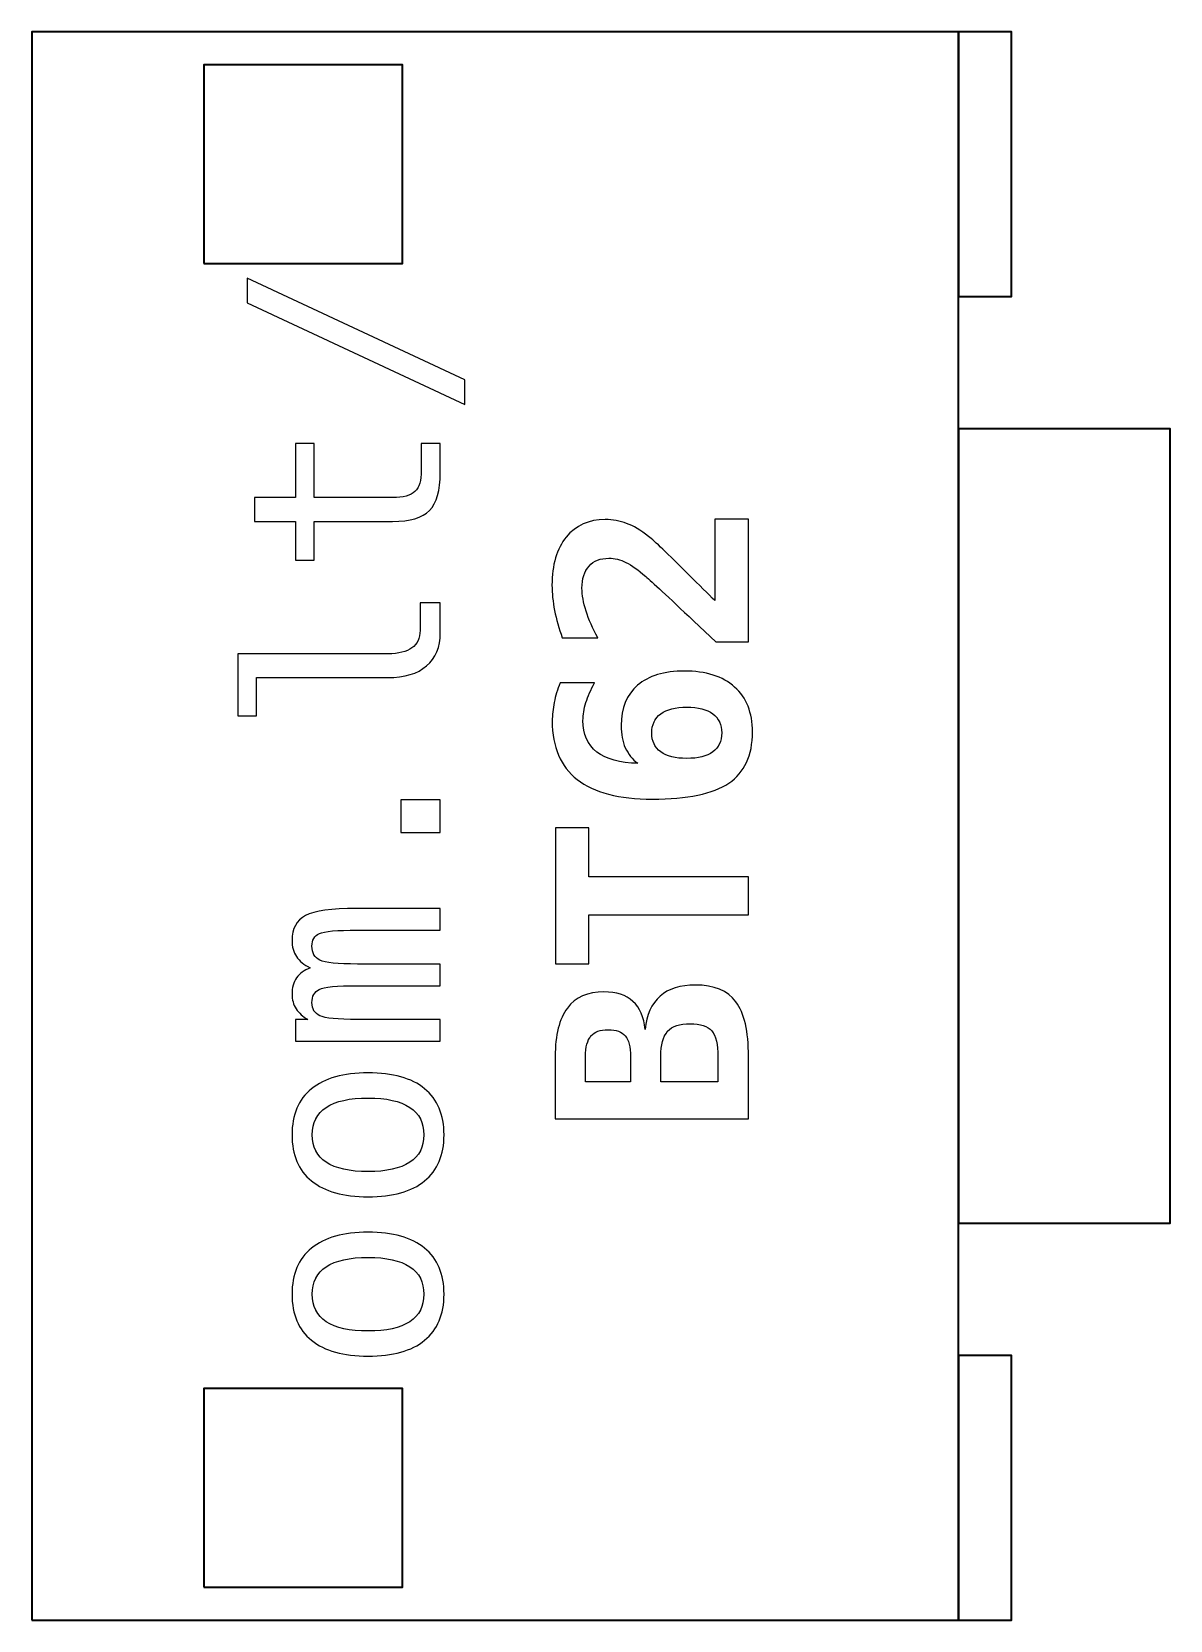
# Model space of a CAD drawing. Header units: centimetres. Extents: x -10.715 to -10.285, y -15.15 to -14.55.
import ezdxf

# ---------------------------------------------------------------- set-up
doc = ezdxf.new("R2010")
doc.units = ezdxf.units.CM
doc.header["$MEASUREMENT"] = 0
doc.layers.add('Layer 1', color=7, linetype='Continuous')

msp = doc.modelspace()

# ---------------------------------------------------------------- linework, layer by layer
at = {"layer": 'Layer 1', "color": 7, "lineweight": 35}
for points in [[(-10.715, -15.15), (-10.715, -15.15), (-10.715, -14.55), (-10.715, -14.55), (-10.715, -14.55), (-10.715, -14.55), (-10.365, -14.55), (-10.365, -14.55), (-10.365, -14.55), (-10.365, -14.55), (-10.365, -15.15), (-10.365, -15.15), (-10.365, -15.15), (-10.365, -15.15), (-10.715, -15.15), (-10.715, -15.15)], [(-10.365, -14.65), (-10.365, -14.65), (-10.365, -14.55), (-10.365, -14.55), (-10.365, -14.55), (-10.365, -14.55), (-10.345, -14.55), (-10.345, -14.55), (-10.345, -14.55), (-10.345, -14.55), (-10.345, -14.65), (-10.345, -14.65), (-10.345, -14.65), (-10.345, -14.65), (-10.365, -14.65), (-10.365, -14.65)], [(-10.65, -14.6375), (-10.65, -14.6375), (-10.65, -14.5625), (-10.65, -14.5625), (-10.65, -14.5625), (-10.65, -14.5625), (-10.575, -14.5625), (-10.575, -14.5625), (-10.575, -14.5625), (-10.575, -14.5625), (-10.575, -14.6375), (-10.575, -14.6375), (-10.575, -14.6375), (-10.575, -14.6375), (-10.65, -14.6375), (-10.65, -14.6375)], [(-10.365, -15), (-10.365, -15), (-10.365, -14.7), (-10.365, -14.7), (-10.365, -14.7), (-10.365, -14.7), (-10.285, -14.7), (-10.285, -14.7), (-10.285, -14.7), (-10.285, -14.7), (-10.285, -15), (-10.285, -15), (-10.285, -15), (-10.285, -15), (-10.365, -15), (-10.365, -15)], [(-10.365, -15.15), (-10.365, -15.15), (-10.365, -15.05), (-10.365, -15.05), (-10.365, -15.05), (-10.365, -15.05), (-10.345, -15.05), (-10.345, -15.05), (-10.345, -15.05), (-10.345, -15.05), (-10.345, -15.15), (-10.345, -15.15), (-10.345, -15.15), (-10.345, -15.15), (-10.365, -15.15), (-10.365, -15.15)], [(-10.65, -15.1375), (-10.65, -15.1375), (-10.65, -15.0625), (-10.65, -15.0625), (-10.65, -15.0625), (-10.65, -15.0625), (-10.575, -15.0625), (-10.575, -15.0625), (-10.575, -15.0625), (-10.575, -15.0625), (-10.575, -15.1375), (-10.575, -15.1375), (-10.575, -15.1375), (-10.575, -15.1375), (-10.65, -15.1375), (-10.65, -15.1375)]]:
    msp.add_open_spline(points, degree=3, knots=[0, 0, 0, 0, 0.25, 0.25, 0.25, 0.25, 0.5, 0.5, 0.5, 0.5, 0.75, 0.75, 0.75, 0.75, 1, 1, 1, 1], dxfattribs=at)
at = {"layer": 'Layer 1', "color": 250}
for points, knots in [([(-10.6336, -14.65233), (-10.6336, -14.65233), (-10.6336, -14.64305), (-10.6336, -14.64305), (-10.6336, -14.64305), (-10.6336, -14.64305), (-10.55142, -14.68143), (-10.55142, -14.68143), (-10.55142, -14.68143), (-10.55142, -14.68143), (-10.55142, -14.69077), (-10.55142, -14.69077), (-10.55142, -14.69077), (-10.55142, -14.69077), (-10.6336, -14.65233), (-10.6336, -14.65233)], [0, 0, 0, 0, 0.25, 0.25, 0.25, 0.25, 0.5, 0.5, 0.5, 0.5, 0.75, 0.75, 0.75, 0.75, 1, 1, 1, 1]), ([(-10.6336, -14.65233), (-10.6336, -14.65233), (-10.6336, -14.64305), (-10.6336, -14.64305), (-10.6336, -14.64305), (-10.6336, -14.64305), (-10.55142, -14.68143), (-10.55142, -14.68143), (-10.55142, -14.68143), (-10.55142, -14.68143), (-10.55142, -14.69077), (-10.55142, -14.69077), (-10.55142, -14.69077), (-10.55142, -14.69077), (-10.6336, -14.65233), (-10.6336, -14.65233)], [0, 0, 0, 0, 0.25, 0.25, 0.25, 0.25, 0.5, 0.5, 0.5, 0.5, 0.75, 0.75, 0.75, 0.75, 1, 1, 1, 1]), ([(-10.63092, -14.72597), (-10.63092, -14.72597), (-10.61538, -14.72597), (-10.61538, -14.72597), (-10.61538, -14.72597), (-10.61538, -14.72597), (-10.61538, -14.70555), (-10.61538, -14.70555), (-10.61538, -14.70555), (-10.61538, -14.70555), (-10.6084, -14.70555), (-10.6084, -14.70555), (-10.6084, -14.70555), (-10.6084, -14.70555), (-10.6084, -14.72597), (-10.6084, -14.72597), (-10.6084, -14.72597), (-10.6084, -14.72597), (-10.57872, -14.72597), (-10.57872, -14.72597), (-10.57872, -14.72597), (-10.57468, -14.72597), (-10.57187, -14.7252), (-10.57028, -14.72367), (-10.57028, -14.72367), (-10.56868, -14.72213), (-10.56788, -14.71947), (-10.56788, -14.71567), (-10.56788, -14.71567), (-10.56788, -14.71567), (-10.56788, -14.70555), (-10.56788, -14.70555), (-10.56788, -14.70555), (-10.56788, -14.70555), (-10.5607, -14.70555), (-10.5607, -14.70555), (-10.5607, -14.70555), (-10.5607, -14.70555), (-10.5607, -14.71653), (-10.5607, -14.71653), (-10.5607, -14.71653), (-10.5607, -14.72328), (-10.56205, -14.72803), (-10.56475, -14.7308), (-10.56475, -14.7308), (-10.56745, -14.73357), (-10.57212, -14.73495), (-10.57872, -14.73495), (-10.57872, -14.73495), (-10.57872, -14.73495), (-10.6084, -14.73495), (-10.6084, -14.73495), (-10.6084, -14.73495), (-10.6084, -14.73495), (-10.6084, -14.74955), (-10.6084, -14.74955), (-10.6084, -14.74955), (-10.6084, -14.74955), (-10.61538, -14.74955), (-10.61538, -14.74955), (-10.61538, -14.74955), (-10.61538, -14.74955), (-10.61538, -14.73495), (-10.61538, -14.73495), (-10.61538, -14.73495), (-10.61538, -14.73495), (-10.63092, -14.73495), (-10.63092, -14.73495), (-10.63092, -14.73495), (-10.63092, -14.73495), (-10.63092, -14.72597), (-10.63092, -14.72597)], [0, 0, 0, 0, 0.055556, 0.055556, 0.055556, 0.055556, 0.111111, 0.111111, 0.111111, 0.111111, 0.166667, 0.166667, 0.166667, 0.166667, 0.222222, 0.222222, 0.222222, 0.222222, 0.277778, 0.277778, 0.277778, 0.277778, 0.333333, 0.333333, 0.333333, 0.333333, 0.388889, 0.388889, 0.388889, 0.388889, 0.444444, 0.444444, 0.444444, 0.444444, 0.5, 0.5, 0.5, 0.5, 0.555556, 0.555556, 0.555556, 0.555556, 0.611111, 0.611111, 0.611111, 0.611111, 0.666667, 0.666667, 0.666667, 0.666667, 0.722222, 0.722222, 0.722222, 0.722222, 0.777778, 0.777778, 0.777778, 0.777778, 0.833333, 0.833333, 0.833333, 0.833333, 0.888889, 0.888889, 0.888889, 0.888889, 0.944444, 0.944444, 0.944444, 0.944444, 1, 1, 1, 1]), ([(-10.63092, -14.72597), (-10.63092, -14.72597), (-10.61538, -14.72597), (-10.61538, -14.72597), (-10.61538, -14.72597), (-10.61538, -14.72597), (-10.61538, -14.70555), (-10.61538, -14.70555), (-10.61538, -14.70555), (-10.61538, -14.70555), (-10.6084, -14.70555), (-10.6084, -14.70555), (-10.6084, -14.70555), (-10.6084, -14.70555), (-10.6084, -14.72597), (-10.6084, -14.72597), (-10.6084, -14.72597), (-10.6084, -14.72597), (-10.57872, -14.72597), (-10.57872, -14.72597), (-10.57872, -14.72597), (-10.57468, -14.72597), (-10.57187, -14.7252), (-10.57028, -14.72367), (-10.57028, -14.72367), (-10.56868, -14.72213), (-10.56788, -14.71947), (-10.56788, -14.71567), (-10.56788, -14.71567), (-10.56788, -14.71567), (-10.56788, -14.70555), (-10.56788, -14.70555), (-10.56788, -14.70555), (-10.56788, -14.70555), (-10.5607, -14.70555), (-10.5607, -14.70555), (-10.5607, -14.70555), (-10.5607, -14.70555), (-10.5607, -14.71653), (-10.5607, -14.71653), (-10.5607, -14.71653), (-10.5607, -14.72328), (-10.56205, -14.72803), (-10.56475, -14.7308), (-10.56475, -14.7308), (-10.56745, -14.73357), (-10.57212, -14.73495), (-10.57872, -14.73495), (-10.57872, -14.73495), (-10.57872, -14.73495), (-10.6084, -14.73495), (-10.6084, -14.73495), (-10.6084, -14.73495), (-10.6084, -14.73495), (-10.6084, -14.74955), (-10.6084, -14.74955), (-10.6084, -14.74955), (-10.6084, -14.74955), (-10.61538, -14.74955), (-10.61538, -14.74955), (-10.61538, -14.74955), (-10.61538, -14.74955), (-10.61538, -14.73495), (-10.61538, -14.73495), (-10.61538, -14.73495), (-10.61538, -14.73495), (-10.63092, -14.73495), (-10.63092, -14.73495), (-10.63092, -14.73495), (-10.63092, -14.73495), (-10.63092, -14.72597), (-10.63092, -14.72597)], [0, 0, 0, 0, 0.055556, 0.055556, 0.055556, 0.055556, 0.111111, 0.111111, 0.111111, 0.111111, 0.166667, 0.166667, 0.166667, 0.166667, 0.222222, 0.222222, 0.222222, 0.222222, 0.277778, 0.277778, 0.277778, 0.277778, 0.333333, 0.333333, 0.333333, 0.333333, 0.388889, 0.388889, 0.388889, 0.388889, 0.444444, 0.444444, 0.444444, 0.444444, 0.5, 0.5, 0.5, 0.5, 0.555556, 0.555556, 0.555556, 0.555556, 0.611111, 0.611111, 0.611111, 0.611111, 0.666667, 0.666667, 0.666667, 0.666667, 0.722222, 0.722222, 0.722222, 0.722222, 0.777778, 0.777778, 0.777778, 0.777778, 0.833333, 0.833333, 0.833333, 0.833333, 0.888889, 0.888889, 0.888889, 0.888889, 0.944444, 0.944444, 0.944444, 0.944444, 1, 1, 1, 1]), ([(-10.457, -14.76487), (-10.457, -14.76487), (-10.457, -14.73415), (-10.457, -14.73415), (-10.457, -14.73415), (-10.457, -14.73415), (-10.4443, -14.73415), (-10.4443, -14.73415), (-10.4443, -14.73415), (-10.4443, -14.73415), (-10.4443, -14.78043), (-10.4443, -14.78043), (-10.4443, -14.78043), (-10.4443, -14.78043), (-10.45662, -14.78043), (-10.45662, -14.78043), (-10.45662, -14.78043), (-10.45662, -14.78043), (-10.4649, -14.77262), (-10.4649, -14.77262), (-10.4649, -14.77262), (-10.47477, -14.76335), (-10.48083, -14.75772), (-10.48312, -14.75573), (-10.48312, -14.75573), (-10.48592, -14.7533), (-10.4884, -14.75153), (-10.49057, -14.75047), (-10.49057, -14.75047), (-10.49273, -14.74938), (-10.49487, -14.74885), (-10.49698, -14.74885), (-10.49698, -14.74885), (-10.50023, -14.74885), (-10.50275, -14.74983), (-10.50452, -14.7518), (-10.50452, -14.7518), (-10.5063, -14.75377), (-10.50718, -14.75657), (-10.50718, -14.76017), (-10.50718, -14.76017), (-10.50718, -14.76275), (-10.50667, -14.76563), (-10.50565, -14.76883), (-10.50565, -14.76883), (-10.50462, -14.77205), (-10.50313, -14.77538), (-10.50118, -14.77887), (-10.50118, -14.77887), (-10.50118, -14.77887), (-10.51462, -14.77887), (-10.51462, -14.77887), (-10.51462, -14.77887), (-10.51588, -14.77538), (-10.51685, -14.77198), (-10.51752, -14.76863), (-10.51752, -14.76863), (-10.51818, -14.7653), (-10.51852, -14.7621), (-10.51852, -14.75905), (-10.51852, -14.75905), (-10.51852, -14.75133), (-10.51672, -14.74527), (-10.51312, -14.74087), (-10.51312, -14.74087), (-10.50953, -14.73645), (-10.50462, -14.73425), (-10.4984, -14.73425), (-10.4984, -14.73425), (-10.49553, -14.73425), (-10.49285, -14.73473), (-10.49035, -14.73568), (-10.49035, -14.73568), (-10.48783, -14.73665), (-10.48505, -14.7383), (-10.482, -14.74065), (-10.482, -14.74065), (-10.47978, -14.74237), (-10.4748, -14.7471), (-10.46705, -14.75485), (-10.46705, -14.75485), (-10.46287, -14.75905), (-10.4595, -14.76238), (-10.457, -14.76487)], [0, 0, 0, 0, 0.047619, 0.047619, 0.047619, 0.047619, 0.095238, 0.095238, 0.095238, 0.095238, 0.142857, 0.142857, 0.142857, 0.142857, 0.190476, 0.190476, 0.190476, 0.190476, 0.238095, 0.238095, 0.238095, 0.238095, 0.285714, 0.285714, 0.285714, 0.285714, 0.333333, 0.333333, 0.333333, 0.333333, 0.380952, 0.380952, 0.380952, 0.380952, 0.428571, 0.428571, 0.428571, 0.428571, 0.47619, 0.47619, 0.47619, 0.47619, 0.52381, 0.52381, 0.52381, 0.52381, 0.571429, 0.571429, 0.571429, 0.571429, 0.619048, 0.619048, 0.619048, 0.619048, 0.666667, 0.666667, 0.666667, 0.666667, 0.714286, 0.714286, 0.714286, 0.714286, 0.761905, 0.761905, 0.761905, 0.761905, 0.809524, 0.809524, 0.809524, 0.809524, 0.857143, 0.857143, 0.857143, 0.857143, 0.904762, 0.904762, 0.904762, 0.904762, 0.952381, 0.952381, 0.952381, 0.952381, 1, 1, 1, 1]), ([(-10.457, -14.76487), (-10.457, -14.76487), (-10.457, -14.73415), (-10.457, -14.73415), (-10.457, -14.73415), (-10.457, -14.73415), (-10.4443, -14.73415), (-10.4443, -14.73415), (-10.4443, -14.73415), (-10.4443, -14.73415), (-10.4443, -14.78043), (-10.4443, -14.78043), (-10.4443, -14.78043), (-10.4443, -14.78043), (-10.45662, -14.78043), (-10.45662, -14.78043), (-10.45662, -14.78043), (-10.45662, -14.78043), (-10.4649, -14.77262), (-10.4649, -14.77262), (-10.4649, -14.77262), (-10.47477, -14.76335), (-10.48083, -14.75772), (-10.48312, -14.75573), (-10.48312, -14.75573), (-10.48592, -14.7533), (-10.4884, -14.75153), (-10.49057, -14.75047), (-10.49057, -14.75047), (-10.49273, -14.74938), (-10.49487, -14.74885), (-10.49698, -14.74885), (-10.49698, -14.74885), (-10.50023, -14.74885), (-10.50275, -14.74983), (-10.50452, -14.7518), (-10.50452, -14.7518), (-10.5063, -14.75377), (-10.50718, -14.75657), (-10.50718, -14.76017), (-10.50718, -14.76017), (-10.50718, -14.76275), (-10.50667, -14.76563), (-10.50565, -14.76883), (-10.50565, -14.76883), (-10.50462, -14.77205), (-10.50313, -14.77538), (-10.50118, -14.77887), (-10.50118, -14.77887), (-10.50118, -14.77887), (-10.51462, -14.77887), (-10.51462, -14.77887), (-10.51462, -14.77887), (-10.51588, -14.77538), (-10.51685, -14.77198), (-10.51752, -14.76863), (-10.51752, -14.76863), (-10.51818, -14.7653), (-10.51852, -14.7621), (-10.51852, -14.75905), (-10.51852, -14.75905), (-10.51852, -14.75133), (-10.51672, -14.74527), (-10.51312, -14.74087), (-10.51312, -14.74087), (-10.50953, -14.73645), (-10.50462, -14.73425), (-10.4984, -14.73425), (-10.4984, -14.73425), (-10.49553, -14.73425), (-10.49285, -14.73473), (-10.49035, -14.73568), (-10.49035, -14.73568), (-10.48783, -14.73665), (-10.48505, -14.7383), (-10.482, -14.74065), (-10.482, -14.74065), (-10.47978, -14.74237), (-10.4748, -14.7471), (-10.46705, -14.75485), (-10.46705, -14.75485), (-10.46287, -14.75905), (-10.4595, -14.76238), (-10.457, -14.76487)], [0, 0, 0, 0, 0.047619, 0.047619, 0.047619, 0.047619, 0.095238, 0.095238, 0.095238, 0.095238, 0.142857, 0.142857, 0.142857, 0.142857, 0.190476, 0.190476, 0.190476, 0.190476, 0.238095, 0.238095, 0.238095, 0.238095, 0.285714, 0.285714, 0.285714, 0.285714, 0.333333, 0.333333, 0.333333, 0.333333, 0.380952, 0.380952, 0.380952, 0.380952, 0.428571, 0.428571, 0.428571, 0.428571, 0.47619, 0.47619, 0.47619, 0.47619, 0.52381, 0.52381, 0.52381, 0.52381, 0.571429, 0.571429, 0.571429, 0.571429, 0.619048, 0.619048, 0.619048, 0.619048, 0.666667, 0.666667, 0.666667, 0.666667, 0.714286, 0.714286, 0.714286, 0.714286, 0.761905, 0.761905, 0.761905, 0.761905, 0.809524, 0.809524, 0.809524, 0.809524, 0.857143, 0.857143, 0.857143, 0.857143, 0.904762, 0.904762, 0.904762, 0.904762, 0.952381, 0.952381, 0.952381, 0.952381, 1, 1, 1, 1]), ([(-10.58052, -14.78495), (-10.57648, -14.78495), (-10.57345, -14.78422), (-10.5714, -14.78273), (-10.5714, -14.78273), (-10.56935, -14.78125), (-10.56832, -14.77907), (-10.56832, -14.77617), (-10.56832, -14.77617), (-10.56832, -14.77617), (-10.56832, -14.76567), (-10.56832, -14.76567), (-10.56832, -14.76567), (-10.56832, -14.76567), (-10.5607, -14.76567), (-10.5607, -14.76567), (-10.5607, -14.76567), (-10.5607, -14.76567), (-10.5607, -14.77703), (-10.5607, -14.77703), (-10.5607, -14.77703), (-10.5607, -14.78242), (-10.56243, -14.78657), (-10.56588, -14.78952), (-10.56588, -14.78952), (-10.56933, -14.79247), (-10.57422, -14.79393), (-10.58052, -14.79393), (-10.58052, -14.79393), (-10.58052, -14.79393), (-10.63018, -14.79393), (-10.63018, -14.79393), (-10.63018, -14.79393), (-10.63018, -14.79393), (-10.63018, -14.80833), (-10.63018, -14.80833), (-10.63018, -14.80833), (-10.63018, -14.80833), (-10.63722, -14.80833), (-10.63722, -14.80833), (-10.63722, -14.80833), (-10.63722, -14.80833), (-10.63722, -14.78495), (-10.63722, -14.78495), (-10.63722, -14.78495), (-10.63722, -14.78495), (-10.58052, -14.78495), (-10.58052, -14.78495)], [0, 0, 0, 0, 0.083333, 0.083333, 0.083333, 0.083333, 0.166667, 0.166667, 0.166667, 0.166667, 0.25, 0.25, 0.25, 0.25, 0.333333, 0.333333, 0.333333, 0.333333, 0.416667, 0.416667, 0.416667, 0.416667, 0.5, 0.5, 0.5, 0.5, 0.583333, 0.583333, 0.583333, 0.583333, 0.666667, 0.666667, 0.666667, 0.666667, 0.75, 0.75, 0.75, 0.75, 0.833333, 0.833333, 0.833333, 0.833333, 0.916667, 0.916667, 0.916667, 0.916667, 1, 1, 1, 1]), ([(-10.58052, -14.78495), (-10.57648, -14.78495), (-10.57345, -14.78422), (-10.5714, -14.78273), (-10.5714, -14.78273), (-10.56935, -14.78125), (-10.56832, -14.77907), (-10.56832, -14.77617), (-10.56832, -14.77617), (-10.56832, -14.77617), (-10.56832, -14.76567), (-10.56832, -14.76567), (-10.56832, -14.76567), (-10.56832, -14.76567), (-10.5607, -14.76567), (-10.5607, -14.76567), (-10.5607, -14.76567), (-10.5607, -14.76567), (-10.5607, -14.77703), (-10.5607, -14.77703), (-10.5607, -14.77703), (-10.5607, -14.78242), (-10.56243, -14.78657), (-10.56588, -14.78952), (-10.56588, -14.78952), (-10.56933, -14.79247), (-10.57422, -14.79393), (-10.58052, -14.79393), (-10.58052, -14.79393), (-10.58052, -14.79393), (-10.63018, -14.79393), (-10.63018, -14.79393), (-10.63018, -14.79393), (-10.63018, -14.79393), (-10.63018, -14.80833), (-10.63018, -14.80833), (-10.63018, -14.80833), (-10.63018, -14.80833), (-10.63722, -14.80833), (-10.63722, -14.80833), (-10.63722, -14.80833), (-10.63722, -14.80833), (-10.63722, -14.78495), (-10.63722, -14.78495), (-10.63722, -14.78495), (-10.63722, -14.78495), (-10.58052, -14.78495), (-10.58052, -14.78495)], [0, 0, 0, 0, 0.083333, 0.083333, 0.083333, 0.083333, 0.166667, 0.166667, 0.166667, 0.166667, 0.25, 0.25, 0.25, 0.25, 0.333333, 0.333333, 0.333333, 0.333333, 0.416667, 0.416667, 0.416667, 0.416667, 0.5, 0.5, 0.5, 0.5, 0.583333, 0.583333, 0.583333, 0.583333, 0.666667, 0.666667, 0.666667, 0.666667, 0.75, 0.75, 0.75, 0.75, 0.833333, 0.833333, 0.833333, 0.833333, 0.916667, 0.916667, 0.916667, 0.916667, 1, 1, 1, 1]), ([(-10.51548, -14.79597), (-10.51548, -14.79597), (-10.5024, -14.79597), (-10.5024, -14.79597), (-10.5024, -14.79597), (-10.50387, -14.79853), (-10.50497, -14.801), (-10.5057, -14.80337), (-10.5057, -14.80337), (-10.50643, -14.80572), (-10.5068, -14.80798), (-10.5068, -14.81017), (-10.5068, -14.81017), (-10.5068, -14.81537), (-10.50505, -14.81933), (-10.50155, -14.82205), (-10.50155, -14.82205), (-10.49805, -14.82477), (-10.49288, -14.82618), (-10.48605, -14.82632), (-10.48605, -14.82632), (-10.48817, -14.82478), (-10.48975, -14.82283), (-10.49082, -14.82047), (-10.49082, -14.82047), (-10.49187, -14.81808), (-10.4924, -14.81528), (-10.4924, -14.81207), (-10.4924, -14.81207), (-10.4924, -14.80548), (-10.49032, -14.80042), (-10.48617, -14.79683), (-10.48617, -14.79683), (-10.48202, -14.79325), (-10.47613, -14.79147), (-10.46852, -14.79147), (-10.46852, -14.79147), (-10.46035, -14.79147), (-10.45402, -14.79348), (-10.44952, -14.7975), (-10.44952, -14.7975), (-10.44503, -14.80152), (-10.44278, -14.80717), (-10.44278, -14.81447), (-10.44278, -14.81447), (-10.44278, -14.82335), (-10.44577, -14.8298), (-10.45172, -14.83382), (-10.45172, -14.83382), (-10.45768, -14.83783), (-10.4673, -14.83985), (-10.48058, -14.83985), (-10.48058, -14.83985), (-10.4932, -14.83985), (-10.50267, -14.8374), (-10.50897, -14.83248), (-10.50897, -14.83248), (-10.51527, -14.82757), (-10.51842, -14.8202), (-10.51842, -14.81037), (-10.51842, -14.81037), (-10.51842, -14.80808), (-10.51817, -14.80573), (-10.51768, -14.80332), (-10.51768, -14.80332), (-10.5172, -14.80088), (-10.51647, -14.79843), (-10.51548, -14.79597)], [0, 0, 0, 0, 0.058824, 0.058824, 0.058824, 0.058824, 0.117647, 0.117647, 0.117647, 0.117647, 0.176471, 0.176471, 0.176471, 0.176471, 0.235294, 0.235294, 0.235294, 0.235294, 0.294118, 0.294118, 0.294118, 0.294118, 0.352941, 0.352941, 0.352941, 0.352941, 0.411765, 0.411765, 0.411765, 0.411765, 0.470588, 0.470588, 0.470588, 0.470588, 0.529412, 0.529412, 0.529412, 0.529412, 0.588235, 0.588235, 0.588235, 0.588235, 0.647059, 0.647059, 0.647059, 0.647059, 0.705882, 0.705882, 0.705882, 0.705882, 0.764706, 0.764706, 0.764706, 0.764706, 0.823529, 0.823529, 0.823529, 0.823529, 0.882353, 0.882353, 0.882353, 0.882353, 0.941176, 0.941176, 0.941176, 0.941176, 1, 1, 1, 1]), ([(-10.51548, -14.79597), (-10.51548, -14.79597), (-10.5024, -14.79597), (-10.5024, -14.79597), (-10.5024, -14.79597), (-10.50387, -14.79853), (-10.50497, -14.801), (-10.5057, -14.80337), (-10.5057, -14.80337), (-10.50643, -14.80572), (-10.5068, -14.80798), (-10.5068, -14.81017), (-10.5068, -14.81017), (-10.5068, -14.81537), (-10.50505, -14.81933), (-10.50155, -14.82205), (-10.50155, -14.82205), (-10.49805, -14.82477), (-10.49288, -14.82618), (-10.48605, -14.82632), (-10.48605, -14.82632), (-10.48817, -14.82478), (-10.48975, -14.82283), (-10.49082, -14.82047), (-10.49082, -14.82047), (-10.49187, -14.81808), (-10.4924, -14.81528), (-10.4924, -14.81207), (-10.4924, -14.81207), (-10.4924, -14.80548), (-10.49032, -14.80042), (-10.48617, -14.79683), (-10.48617, -14.79683), (-10.48202, -14.79325), (-10.47613, -14.79147), (-10.46852, -14.79147), (-10.46852, -14.79147), (-10.46035, -14.79147), (-10.45402, -14.79348), (-10.44952, -14.7975), (-10.44952, -14.7975), (-10.44503, -14.80152), (-10.44278, -14.80717), (-10.44278, -14.81447), (-10.44278, -14.81447), (-10.44278, -14.82335), (-10.44577, -14.8298), (-10.45172, -14.83382), (-10.45172, -14.83382), (-10.45768, -14.83783), (-10.4673, -14.83985), (-10.48058, -14.83985), (-10.48058, -14.83985), (-10.4932, -14.83985), (-10.50267, -14.8374), (-10.50897, -14.83248), (-10.50897, -14.83248), (-10.51527, -14.82757), (-10.51842, -14.8202), (-10.51842, -14.81037), (-10.51842, -14.81037), (-10.51842, -14.80808), (-10.51817, -14.80573), (-10.51768, -14.80332), (-10.51768, -14.80332), (-10.5172, -14.80088), (-10.51647, -14.79843), (-10.51548, -14.79597)], [0, 0, 0, 0, 0.058824, 0.058824, 0.058824, 0.058824, 0.117647, 0.117647, 0.117647, 0.117647, 0.176471, 0.176471, 0.176471, 0.176471, 0.235294, 0.235294, 0.235294, 0.235294, 0.294118, 0.294118, 0.294118, 0.294118, 0.352941, 0.352941, 0.352941, 0.352941, 0.411765, 0.411765, 0.411765, 0.411765, 0.470588, 0.470588, 0.470588, 0.470588, 0.529412, 0.529412, 0.529412, 0.529412, 0.588235, 0.588235, 0.588235, 0.588235, 0.647059, 0.647059, 0.647059, 0.647059, 0.705882, 0.705882, 0.705882, 0.705882, 0.764706, 0.764706, 0.764706, 0.764706, 0.823529, 0.823529, 0.823529, 0.823529, 0.882353, 0.882353, 0.882353, 0.882353, 0.941176, 0.941176, 0.941176, 0.941176, 1, 1, 1, 1]), ([(-10.48083, -14.81485), (-10.48083, -14.81797), (-10.4797, -14.82035), (-10.47743, -14.822), (-10.47743, -14.822), (-10.47517, -14.82365), (-10.4719, -14.82447), (-10.4676, -14.82447), (-10.4676, -14.82447), (-10.46333, -14.82447), (-10.46007, -14.82365), (-10.4578, -14.822), (-10.4578, -14.822), (-10.45553, -14.82035), (-10.4544, -14.81797), (-10.4544, -14.81485), (-10.4544, -14.81485), (-10.4544, -14.81172), (-10.45553, -14.80932), (-10.4578, -14.80765), (-10.4578, -14.80765), (-10.46007, -14.80597), (-10.46333, -14.80513), (-10.4676, -14.80513), (-10.4676, -14.80513), (-10.47187, -14.80513), (-10.47513, -14.80597), (-10.47742, -14.80765), (-10.47742, -14.80765), (-10.4797, -14.80932), (-10.48083, -14.81172), (-10.48083, -14.81485)], [0, 0, 0, 0, 0.125, 0.125, 0.125, 0.125, 0.25, 0.25, 0.25, 0.25, 0.375, 0.375, 0.375, 0.375, 0.5, 0.5, 0.5, 0.5, 0.625, 0.625, 0.625, 0.625, 0.75, 0.75, 0.75, 0.75, 0.875, 0.875, 0.875, 0.875, 1, 1, 1, 1]), ([(-10.48083, -14.81485), (-10.48083, -14.81797), (-10.4797, -14.82035), (-10.47743, -14.822), (-10.47743, -14.822), (-10.47517, -14.82365), (-10.4719, -14.82447), (-10.4676, -14.82447), (-10.4676, -14.82447), (-10.46333, -14.82447), (-10.46007, -14.82365), (-10.4578, -14.822), (-10.4578, -14.822), (-10.45553, -14.82035), (-10.4544, -14.81797), (-10.4544, -14.81485), (-10.4544, -14.81485), (-10.4544, -14.81172), (-10.45553, -14.80932), (-10.4578, -14.80765), (-10.4578, -14.80765), (-10.46007, -14.80597), (-10.46333, -14.80513), (-10.4676, -14.80513), (-10.4676, -14.80513), (-10.47187, -14.80513), (-10.47513, -14.80597), (-10.47742, -14.80765), (-10.47742, -14.80765), (-10.4797, -14.80932), (-10.48083, -14.81172), (-10.48083, -14.81485)], [0, 0, 0, 0, 0.125, 0.125, 0.125, 0.125, 0.25, 0.25, 0.25, 0.25, 0.375, 0.375, 0.375, 0.375, 0.5, 0.5, 0.5, 0.5, 0.625, 0.625, 0.625, 0.625, 0.75, 0.75, 0.75, 0.75, 0.875, 0.875, 0.875, 0.875, 1, 1, 1, 1]), ([(-10.5756, -14.85247), (-10.5756, -14.85247), (-10.5756, -14.84017), (-10.5756, -14.84017), (-10.5756, -14.84017), (-10.5756, -14.84017), (-10.5607, -14.84017), (-10.5607, -14.84017), (-10.5607, -14.84017), (-10.5607, -14.84017), (-10.5607, -14.85247), (-10.5607, -14.85247), (-10.5607, -14.85247), (-10.5607, -14.85247), (-10.5756, -14.85247), (-10.5756, -14.85247)], [0, 0, 0, 0, 0.25, 0.25, 0.25, 0.25, 0.5, 0.5, 0.5, 0.5, 0.75, 0.75, 0.75, 0.75, 1, 1, 1, 1]), ([(-10.5756, -14.85247), (-10.5756, -14.85247), (-10.5756, -14.84017), (-10.5756, -14.84017), (-10.5756, -14.84017), (-10.5756, -14.84017), (-10.5607, -14.84017), (-10.5607, -14.84017), (-10.5607, -14.84017), (-10.5607, -14.84017), (-10.5607, -14.85247), (-10.5607, -14.85247), (-10.5607, -14.85247), (-10.5607, -14.85247), (-10.5756, -14.85247), (-10.5756, -14.85247)], [0, 0, 0, 0, 0.25, 0.25, 0.25, 0.25, 0.5, 0.5, 0.5, 0.5, 0.75, 0.75, 0.75, 0.75, 1, 1, 1, 1]), ([(-10.4443, -14.86915), (-10.4443, -14.86915), (-10.4443, -14.88355), (-10.4443, -14.88355), (-10.4443, -14.88355), (-10.4443, -14.88355), (-10.5046, -14.88355), (-10.5046, -14.88355), (-10.5046, -14.88355), (-10.5046, -14.88355), (-10.5046, -14.90205), (-10.5046, -14.90205), (-10.5046, -14.90205), (-10.5046, -14.90205), (-10.5172, -14.90205), (-10.5172, -14.90205), (-10.5172, -14.90205), (-10.5172, -14.90205), (-10.5172, -14.85065), (-10.5172, -14.85065), (-10.5172, -14.85065), (-10.5172, -14.85065), (-10.5046, -14.85065), (-10.5046, -14.85065), (-10.5046, -14.85065), (-10.5046, -14.85065), (-10.5046, -14.86915), (-10.5046, -14.86915), (-10.5046, -14.86915), (-10.5046, -14.86915), (-10.4443, -14.86915), (-10.4443, -14.86915)], [0, 0, 0, 0, 0.125, 0.125, 0.125, 0.125, 0.25, 0.25, 0.25, 0.25, 0.375, 0.375, 0.375, 0.375, 0.5, 0.5, 0.5, 0.5, 0.625, 0.625, 0.625, 0.625, 0.75, 0.75, 0.75, 0.75, 0.875, 0.875, 0.875, 0.875, 1, 1, 1, 1]), ([(-10.4443, -14.86915), (-10.4443, -14.86915), (-10.4443, -14.88355), (-10.4443, -14.88355), (-10.4443, -14.88355), (-10.4443, -14.88355), (-10.5046, -14.88355), (-10.5046, -14.88355), (-10.5046, -14.88355), (-10.5046, -14.88355), (-10.5046, -14.90205), (-10.5046, -14.90205), (-10.5046, -14.90205), (-10.5046, -14.90205), (-10.5172, -14.90205), (-10.5172, -14.90205), (-10.5172, -14.90205), (-10.5172, -14.90205), (-10.5172, -14.85065), (-10.5172, -14.85065), (-10.5172, -14.85065), (-10.5172, -14.85065), (-10.5046, -14.85065), (-10.5046, -14.85065), (-10.5046, -14.85065), (-10.5046, -14.85065), (-10.5046, -14.86915), (-10.5046, -14.86915), (-10.5046, -14.86915), (-10.5046, -14.86915), (-10.4443, -14.86915), (-10.4443, -14.86915)], [0, 0, 0, 0, 0.125, 0.125, 0.125, 0.125, 0.25, 0.25, 0.25, 0.25, 0.375, 0.375, 0.375, 0.375, 0.5, 0.5, 0.5, 0.5, 0.625, 0.625, 0.625, 0.625, 0.75, 0.75, 0.75, 0.75, 0.875, 0.875, 0.875, 0.875, 1, 1, 1, 1]), ([(-10.60982, -14.90355), (-10.61217, -14.90245), (-10.6139, -14.90103), (-10.61502, -14.89932), (-10.61502, -14.89932), (-10.61613, -14.89762), (-10.6167, -14.89555), (-10.6167, -14.89315), (-10.6167, -14.89315), (-10.6167, -14.88875), (-10.615, -14.88565), (-10.6116, -14.88385), (-10.6116, -14.88385), (-10.6082, -14.88203), (-10.6018, -14.88113), (-10.59238, -14.88113), (-10.59238, -14.88113), (-10.59238, -14.88113), (-10.5607, -14.88113), (-10.5607, -14.88113), (-10.5607, -14.88113), (-10.5607, -14.88113), (-10.5607, -14.88933), (-10.5607, -14.88933), (-10.5607, -14.88933), (-10.5607, -14.88933), (-10.592, -14.88933), (-10.592, -14.88933), (-10.592, -14.88933), (-10.59972, -14.88933), (-10.6045, -14.88977), (-10.60638, -14.89063), (-10.60638, -14.89063), (-10.60825, -14.89148), (-10.60918, -14.89307), (-10.60918, -14.89535), (-10.60918, -14.89535), (-10.60918, -14.89795), (-10.60818, -14.89973), (-10.60618, -14.9007), (-10.60618, -14.9007), (-10.60418, -14.90165), (-10.59945, -14.90213), (-10.592, -14.90213), (-10.592, -14.90213), (-10.592, -14.90213), (-10.5607, -14.90213), (-10.5607, -14.90213), (-10.5607, -14.90213), (-10.5607, -14.90213), (-10.5607, -14.91033), (-10.5607, -14.91033), (-10.5607, -14.91033), (-10.5607, -14.91033), (-10.592, -14.91033), (-10.592, -14.91033), (-10.592, -14.91033), (-10.59982, -14.91033), (-10.60463, -14.9108), (-10.60645, -14.91173), (-10.60645, -14.91173), (-10.60827, -14.91265), (-10.60918, -14.91432), (-10.60918, -14.91673), (-10.60918, -14.91673), (-10.60918, -14.91912), (-10.60818, -14.92077), (-10.60618, -14.92168), (-10.60618, -14.92168), (-10.60418, -14.92262), (-10.59945, -14.92308), (-10.592, -14.92308), (-10.592, -14.92308), (-10.592, -14.92308), (-10.5607, -14.92308), (-10.5607, -14.92308), (-10.5607, -14.92308), (-10.5607, -14.92308), (-10.5607, -14.93123), (-10.5607, -14.93123), (-10.5607, -14.93123), (-10.5607, -14.93123), (-10.61538, -14.93123), (-10.61538, -14.93123), (-10.61538, -14.93123), (-10.61538, -14.93123), (-10.61538, -14.92308), (-10.61538, -14.92308), (-10.61538, -14.92308), (-10.61538, -14.92308), (-10.6107, -14.92308), (-10.6107, -14.92308), (-10.6107, -14.92308), (-10.61265, -14.92202), (-10.61413, -14.92067), (-10.61517, -14.91905), (-10.61517, -14.91905), (-10.61618, -14.91745), (-10.6167, -14.91562), (-10.6167, -14.91357), (-10.6167, -14.91357), (-10.6167, -14.91108), (-10.61613, -14.90903), (-10.61498, -14.90738), (-10.61498, -14.90738), (-10.61385, -14.90573), (-10.61213, -14.90447), (-10.60982, -14.90355)], [0, 0, 0, 0, 0.037037, 0.037037, 0.037037, 0.037037, 0.074074, 0.074074, 0.074074, 0.074074, 0.111111, 0.111111, 0.111111, 0.111111, 0.148148, 0.148148, 0.148148, 0.148148, 0.185185, 0.185185, 0.185185, 0.185185, 0.222222, 0.222222, 0.222222, 0.222222, 0.259259, 0.259259, 0.259259, 0.259259, 0.296296, 0.296296, 0.296296, 0.296296, 0.333333, 0.333333, 0.333333, 0.333333, 0.37037, 0.37037, 0.37037, 0.37037, 0.407407, 0.407407, 0.407407, 0.407407, 0.444444, 0.444444, 0.444444, 0.444444, 0.481481, 0.481481, 0.481481, 0.481481, 0.518519, 0.518519, 0.518519, 0.518519, 0.555556, 0.555556, 0.555556, 0.555556, 0.592593, 0.592593, 0.592593, 0.592593, 0.62963, 0.62963, 0.62963, 0.62963, 0.666667, 0.666667, 0.666667, 0.666667, 0.703704, 0.703704, 0.703704, 0.703704, 0.740741, 0.740741, 0.740741, 0.740741, 0.777778, 0.777778, 0.777778, 0.777778, 0.814815, 0.814815, 0.814815, 0.814815, 0.851852, 0.851852, 0.851852, 0.851852, 0.888889, 0.888889, 0.888889, 0.888889, 0.925926, 0.925926, 0.925926, 0.925926, 0.962963, 0.962963, 0.962963, 0.962963, 1, 1, 1, 1]), ([(-10.60982, -14.90355), (-10.61217, -14.90245), (-10.6139, -14.90103), (-10.61502, -14.89932), (-10.61502, -14.89932), (-10.61613, -14.89762), (-10.6167, -14.89555), (-10.6167, -14.89315), (-10.6167, -14.89315), (-10.6167, -14.88875), (-10.615, -14.88565), (-10.6116, -14.88385), (-10.6116, -14.88385), (-10.6082, -14.88203), (-10.6018, -14.88113), (-10.59238, -14.88113), (-10.59238, -14.88113), (-10.59238, -14.88113), (-10.5607, -14.88113), (-10.5607, -14.88113), (-10.5607, -14.88113), (-10.5607, -14.88113), (-10.5607, -14.88933), (-10.5607, -14.88933), (-10.5607, -14.88933), (-10.5607, -14.88933), (-10.592, -14.88933), (-10.592, -14.88933), (-10.592, -14.88933), (-10.59972, -14.88933), (-10.6045, -14.88977), (-10.60638, -14.89063), (-10.60638, -14.89063), (-10.60825, -14.89148), (-10.60918, -14.89307), (-10.60918, -14.89535), (-10.60918, -14.89535), (-10.60918, -14.89795), (-10.60818, -14.89973), (-10.60618, -14.9007), (-10.60618, -14.9007), (-10.60418, -14.90165), (-10.59945, -14.90213), (-10.592, -14.90213), (-10.592, -14.90213), (-10.592, -14.90213), (-10.5607, -14.90213), (-10.5607, -14.90213), (-10.5607, -14.90213), (-10.5607, -14.90213), (-10.5607, -14.91033), (-10.5607, -14.91033), (-10.5607, -14.91033), (-10.5607, -14.91033), (-10.592, -14.91033), (-10.592, -14.91033), (-10.592, -14.91033), (-10.59982, -14.91033), (-10.60463, -14.9108), (-10.60645, -14.91173), (-10.60645, -14.91173), (-10.60827, -14.91265), (-10.60918, -14.91432), (-10.60918, -14.91673), (-10.60918, -14.91673), (-10.60918, -14.91912), (-10.60818, -14.92077), (-10.60618, -14.92168), (-10.60618, -14.92168), (-10.60418, -14.92262), (-10.59945, -14.92308), (-10.592, -14.92308), (-10.592, -14.92308), (-10.592, -14.92308), (-10.5607, -14.92308), (-10.5607, -14.92308), (-10.5607, -14.92308), (-10.5607, -14.92308), (-10.5607, -14.93123), (-10.5607, -14.93123), (-10.5607, -14.93123), (-10.5607, -14.93123), (-10.61538, -14.93123), (-10.61538, -14.93123), (-10.61538, -14.93123), (-10.61538, -14.93123), (-10.61538, -14.92308), (-10.61538, -14.92308), (-10.61538, -14.92308), (-10.61538, -14.92308), (-10.6107, -14.92308), (-10.6107, -14.92308), (-10.6107, -14.92308), (-10.61265, -14.92202), (-10.61413, -14.92067), (-10.61517, -14.91905), (-10.61517, -14.91905), (-10.61618, -14.91745), (-10.6167, -14.91562), (-10.6167, -14.91357), (-10.6167, -14.91357), (-10.6167, -14.91108), (-10.61613, -14.90903), (-10.61498, -14.90738), (-10.61498, -14.90738), (-10.61385, -14.90573), (-10.61213, -14.90447), (-10.60982, -14.90355)], [0, 0, 0, 0, 0.037037, 0.037037, 0.037037, 0.037037, 0.074074, 0.074074, 0.074074, 0.074074, 0.111111, 0.111111, 0.111111, 0.111111, 0.148148, 0.148148, 0.148148, 0.148148, 0.185185, 0.185185, 0.185185, 0.185185, 0.222222, 0.222222, 0.222222, 0.222222, 0.259259, 0.259259, 0.259259, 0.259259, 0.296296, 0.296296, 0.296296, 0.296296, 0.333333, 0.333333, 0.333333, 0.333333, 0.37037, 0.37037, 0.37037, 0.37037, 0.407407, 0.407407, 0.407407, 0.407407, 0.444444, 0.444444, 0.444444, 0.444444, 0.481481, 0.481481, 0.481481, 0.481481, 0.518519, 0.518519, 0.518519, 0.518519, 0.555556, 0.555556, 0.555556, 0.555556, 0.592593, 0.592593, 0.592593, 0.592593, 0.62963, 0.62963, 0.62963, 0.62963, 0.666667, 0.666667, 0.666667, 0.666667, 0.703704, 0.703704, 0.703704, 0.703704, 0.740741, 0.740741, 0.740741, 0.740741, 0.777778, 0.777778, 0.777778, 0.777778, 0.814815, 0.814815, 0.814815, 0.814815, 0.851852, 0.851852, 0.851852, 0.851852, 0.888889, 0.888889, 0.888889, 0.888889, 0.925926, 0.925926, 0.925926, 0.925926, 0.962963, 0.962963, 0.962963, 0.962963, 1, 1, 1, 1]), ([(-10.5173, -14.96055), (-10.5173, -14.96055), (-10.5173, -14.93707), (-10.5173, -14.93707), (-10.5173, -14.93707), (-10.5173, -14.92895), (-10.51577, -14.92287), (-10.51268, -14.91878), (-10.51268, -14.91878), (-10.50962, -14.9147), (-10.50502, -14.91265), (-10.4989, -14.91265), (-10.4989, -14.91265), (-10.4942, -14.91265), (-10.49055, -14.91385), (-10.48792, -14.91627), (-10.48792, -14.91627), (-10.48527, -14.91867), (-10.48375, -14.9222), (-10.48332, -14.92685), (-10.48332, -14.92685), (-10.48277, -14.92128), (-10.4809, -14.9171), (-10.4777, -14.91428), (-10.4777, -14.91428), (-10.47452, -14.91147), (-10.47005, -14.91007), (-10.46432, -14.91007), (-10.46432, -14.91007), (-10.45728, -14.91007), (-10.4522, -14.91218), (-10.44903, -14.91642), (-10.44903, -14.91642), (-10.44588, -14.92065), (-10.4443, -14.92753), (-10.4443, -14.93707), (-10.4443, -14.93707), (-10.4443, -14.93707), (-10.4443, -14.96055), (-10.4443, -14.96055), (-10.4443, -14.96055), (-10.4443, -14.96055), (-10.5173, -14.96055), (-10.5173, -14.96055)], [0, 0, 0, 0, 0.090909, 0.090909, 0.090909, 0.090909, 0.181818, 0.181818, 0.181818, 0.181818, 0.272727, 0.272727, 0.272727, 0.272727, 0.363636, 0.363636, 0.363636, 0.363636, 0.454545, 0.454545, 0.454545, 0.454545, 0.545455, 0.545455, 0.545455, 0.545455, 0.636364, 0.636364, 0.636364, 0.636364, 0.727273, 0.727273, 0.727273, 0.727273, 0.818182, 0.818182, 0.818182, 0.818182, 0.909091, 0.909091, 0.909091, 0.909091, 1, 1, 1, 1]), ([(-10.5173, -14.96055), (-10.5173, -14.96055), (-10.5173, -14.93707), (-10.5173, -14.93707), (-10.5173, -14.93707), (-10.5173, -14.92895), (-10.51577, -14.92287), (-10.51268, -14.91878), (-10.51268, -14.91878), (-10.50962, -14.9147), (-10.50502, -14.91265), (-10.4989, -14.91265), (-10.4989, -14.91265), (-10.4942, -14.91265), (-10.49055, -14.91385), (-10.48792, -14.91627), (-10.48792, -14.91627), (-10.48527, -14.91867), (-10.48375, -14.9222), (-10.48332, -14.92685), (-10.48332, -14.92685), (-10.48277, -14.92128), (-10.4809, -14.9171), (-10.4777, -14.91428), (-10.4777, -14.91428), (-10.47452, -14.91147), (-10.47005, -14.91007), (-10.46432, -14.91007), (-10.46432, -14.91007), (-10.45728, -14.91007), (-10.4522, -14.91218), (-10.44903, -14.91642), (-10.44903, -14.91642), (-10.44588, -14.92065), (-10.4443, -14.92753), (-10.4443, -14.93707), (-10.4443, -14.93707), (-10.4443, -14.93707), (-10.4443, -14.96055), (-10.4443, -14.96055), (-10.4443, -14.96055), (-10.4443, -14.96055), (-10.5173, -14.96055), (-10.5173, -14.96055)], [0, 0, 0, 0, 0.090909, 0.090909, 0.090909, 0.090909, 0.181818, 0.181818, 0.181818, 0.181818, 0.272727, 0.272727, 0.272727, 0.272727, 0.363636, 0.363636, 0.363636, 0.363636, 0.454545, 0.454545, 0.454545, 0.454545, 0.545455, 0.545455, 0.545455, 0.545455, 0.636364, 0.636364, 0.636364, 0.636364, 0.727273, 0.727273, 0.727273, 0.727273, 0.818182, 0.818182, 0.818182, 0.818182, 0.909091, 0.909091, 0.909091, 0.909091, 1, 1, 1, 1]), ([(-10.50583, -14.94663), (-10.50583, -14.94663), (-10.48888, -14.94663), (-10.48888, -14.94663), (-10.48888, -14.94663), (-10.48888, -14.94663), (-10.48888, -14.93707), (-10.48888, -14.93707), (-10.48888, -14.93707), (-10.48888, -14.93342), (-10.48953, -14.93082), (-10.49083, -14.92927), (-10.49083, -14.92927), (-10.49213, -14.92772), (-10.49428, -14.92695), (-10.49728, -14.92695), (-10.49728, -14.92695), (-10.50028, -14.92695), (-10.50245, -14.92773), (-10.5038, -14.92932), (-10.5038, -14.92932), (-10.50515, -14.9309), (-10.50583, -14.93348), (-10.50583, -14.93707), (-10.50583, -14.93707), (-10.50583, -14.93707), (-10.50583, -14.94663), (-10.50583, -14.94663)], [0, 0, 0, 0, 0.142857, 0.142857, 0.142857, 0.142857, 0.285714, 0.285714, 0.285714, 0.285714, 0.428571, 0.428571, 0.428571, 0.428571, 0.571429, 0.571429, 0.571429, 0.571429, 0.714286, 0.714286, 0.714286, 0.714286, 0.857143, 0.857143, 0.857143, 0.857143, 1, 1, 1, 1]), ([(-10.50583, -14.94663), (-10.50583, -14.94663), (-10.48888, -14.94663), (-10.48888, -14.94663), (-10.48888, -14.94663), (-10.48888, -14.94663), (-10.48888, -14.93707), (-10.48888, -14.93707), (-10.48888, -14.93707), (-10.48888, -14.93342), (-10.48953, -14.93082), (-10.49083, -14.92927), (-10.49083, -14.92927), (-10.49213, -14.92772), (-10.49428, -14.92695), (-10.49728, -14.92695), (-10.49728, -14.92695), (-10.50028, -14.92695), (-10.50245, -14.92773), (-10.5038, -14.92932), (-10.5038, -14.92932), (-10.50515, -14.9309), (-10.50583, -14.93348), (-10.50583, -14.93707), (-10.50583, -14.93707), (-10.50583, -14.93707), (-10.50583, -14.94663), (-10.50583, -14.94663)], [0, 0, 0, 0, 0.142857, 0.142857, 0.142857, 0.142857, 0.285714, 0.285714, 0.285714, 0.285714, 0.428571, 0.428571, 0.428571, 0.428571, 0.571429, 0.571429, 0.571429, 0.571429, 0.714286, 0.714286, 0.714286, 0.714286, 0.857143, 0.857143, 0.857143, 0.857143, 1, 1, 1, 1]), ([(-10.47742, -14.94663), (-10.47742, -14.94663), (-10.45582, -14.94663), (-10.45582, -14.94663), (-10.45582, -14.94663), (-10.45582, -14.94663), (-10.45582, -14.93707), (-10.45582, -14.93707), (-10.45582, -14.93707), (-10.45582, -14.93247), (-10.4566, -14.92927), (-10.45817, -14.92742), (-10.45817, -14.92742), (-10.45973, -14.92558), (-10.46245, -14.92467), (-10.46632, -14.92467), (-10.46632, -14.92467), (-10.47027, -14.92467), (-10.4731, -14.92563), (-10.47483, -14.92755), (-10.47483, -14.92755), (-10.47655, -14.92947), (-10.47742, -14.93263), (-10.47742, -14.93707), (-10.47742, -14.93707), (-10.47742, -14.93707), (-10.47742, -14.94663), (-10.47742, -14.94663)], [0, 0, 0, 0, 0.142857, 0.142857, 0.142857, 0.142857, 0.285714, 0.285714, 0.285714, 0.285714, 0.428571, 0.428571, 0.428571, 0.428571, 0.571429, 0.571429, 0.571429, 0.571429, 0.714286, 0.714286, 0.714286, 0.714286, 0.857143, 0.857143, 0.857143, 0.857143, 1, 1, 1, 1]), ([(-10.47742, -14.94663), (-10.47742, -14.94663), (-10.45582, -14.94663), (-10.45582, -14.94663), (-10.45582, -14.94663), (-10.45582, -14.94663), (-10.45582, -14.93707), (-10.45582, -14.93707), (-10.45582, -14.93707), (-10.45582, -14.93247), (-10.4566, -14.92927), (-10.45817, -14.92742), (-10.45817, -14.92742), (-10.45973, -14.92558), (-10.46245, -14.92467), (-10.46632, -14.92467), (-10.46632, -14.92467), (-10.47027, -14.92467), (-10.4731, -14.92563), (-10.47483, -14.92755), (-10.47483, -14.92755), (-10.47655, -14.92947), (-10.47742, -14.93263), (-10.47742, -14.93707), (-10.47742, -14.93707), (-10.47742, -14.93707), (-10.47742, -14.94663), (-10.47742, -14.94663)], [0, 0, 0, 0, 0.142857, 0.142857, 0.142857, 0.142857, 0.285714, 0.285714, 0.285714, 0.285714, 0.428571, 0.428571, 0.428571, 0.428571, 0.571429, 0.571429, 0.571429, 0.571429, 0.714286, 0.714286, 0.714286, 0.714286, 0.857143, 0.857143, 0.857143, 0.857143, 1, 1, 1, 1]), ([(-10.6167, -14.96667), (-10.6167, -14.95908), (-10.61425, -14.95328), (-10.60933, -14.94927), (-10.60933, -14.94927), (-10.60442, -14.94525), (-10.5973, -14.94323), (-10.58798, -14.94323), (-10.58798, -14.94323), (-10.57865, -14.94323), (-10.57153, -14.94523), (-10.56663, -14.94923), (-10.56663, -14.94923), (-10.56173, -14.95325), (-10.55928, -14.95905), (-10.55928, -14.96667), (-10.55928, -14.96667), (-10.55928, -14.97427), (-10.56173, -14.98005), (-10.56663, -14.98407), (-10.56663, -14.98407), (-10.57153, -14.98807), (-10.57865, -14.99007), (-10.58798, -14.99007), (-10.58798, -14.99007), (-10.5973, -14.99007), (-10.60442, -14.98807), (-10.60933, -14.98407), (-10.60933, -14.98407), (-10.61425, -14.98005), (-10.6167, -14.97427), (-10.6167, -14.96667)], [0, 0, 0, 0, 0.125, 0.125, 0.125, 0.125, 0.25, 0.25, 0.25, 0.25, 0.375, 0.375, 0.375, 0.375, 0.5, 0.5, 0.5, 0.5, 0.625, 0.625, 0.625, 0.625, 0.75, 0.75, 0.75, 0.75, 0.875, 0.875, 0.875, 0.875, 1, 1, 1, 1]), ([(-10.6167, -14.96667), (-10.6167, -14.95908), (-10.61425, -14.95328), (-10.60933, -14.94927), (-10.60933, -14.94927), (-10.60442, -14.94525), (-10.5973, -14.94323), (-10.58798, -14.94323), (-10.58798, -14.94323), (-10.57865, -14.94323), (-10.57153, -14.94523), (-10.56663, -14.94923), (-10.56663, -14.94923), (-10.56173, -14.95325), (-10.55928, -14.95905), (-10.55928, -14.96667), (-10.55928, -14.96667), (-10.55928, -14.97427), (-10.56173, -14.98005), (-10.56663, -14.98407), (-10.56663, -14.98407), (-10.57153, -14.98807), (-10.57865, -14.99007), (-10.58798, -14.99007), (-10.58798, -14.99007), (-10.5973, -14.99007), (-10.60442, -14.98807), (-10.60933, -14.98407), (-10.60933, -14.98407), (-10.61425, -14.98005), (-10.6167, -14.97427), (-10.6167, -14.96667)], [0, 0, 0, 0, 0.125, 0.125, 0.125, 0.125, 0.25, 0.25, 0.25, 0.25, 0.375, 0.375, 0.375, 0.375, 0.5, 0.5, 0.5, 0.5, 0.625, 0.625, 0.625, 0.625, 0.75, 0.75, 0.75, 0.75, 0.875, 0.875, 0.875, 0.875, 1, 1, 1, 1]), ([(-10.60908, -14.96667), (-10.60908, -14.97123), (-10.60732, -14.97468), (-10.60377, -14.97703), (-10.60377, -14.97703), (-10.60022, -14.97938), (-10.59495, -14.98055), (-10.58798, -14.98055), (-10.58798, -14.98055), (-10.58107, -14.98055), (-10.57582, -14.97938), (-10.57225, -14.97703), (-10.57225, -14.97703), (-10.56868, -14.97468), (-10.5669, -14.97123), (-10.5669, -14.96667), (-10.5669, -14.96667), (-10.5669, -14.96208), (-10.56868, -14.95862), (-10.57225, -14.95627), (-10.57225, -14.95627), (-10.57582, -14.95392), (-10.58107, -14.95275), (-10.58798, -14.95275), (-10.58798, -14.95275), (-10.59495, -14.95275), (-10.60022, -14.95392), (-10.60377, -14.95627), (-10.60377, -14.95627), (-10.60732, -14.95862), (-10.60908, -14.96208), (-10.60908, -14.96667)], [0, 0, 0, 0, 0.125, 0.125, 0.125, 0.125, 0.25, 0.25, 0.25, 0.25, 0.375, 0.375, 0.375, 0.375, 0.5, 0.5, 0.5, 0.5, 0.625, 0.625, 0.625, 0.625, 0.75, 0.75, 0.75, 0.75, 0.875, 0.875, 0.875, 0.875, 1, 1, 1, 1]), ([(-10.60908, -14.96667), (-10.60908, -14.97123), (-10.60732, -14.97468), (-10.60377, -14.97703), (-10.60377, -14.97703), (-10.60022, -14.97938), (-10.59495, -14.98055), (-10.58798, -14.98055), (-10.58798, -14.98055), (-10.58107, -14.98055), (-10.57582, -14.97938), (-10.57225, -14.97703), (-10.57225, -14.97703), (-10.56868, -14.97468), (-10.5669, -14.97123), (-10.5669, -14.96667), (-10.5669, -14.96667), (-10.5669, -14.96208), (-10.56868, -14.95862), (-10.57225, -14.95627), (-10.57225, -14.95627), (-10.57582, -14.95392), (-10.58107, -14.95275), (-10.58798, -14.95275), (-10.58798, -14.95275), (-10.59495, -14.95275), (-10.60022, -14.95392), (-10.60377, -14.95627), (-10.60377, -14.95627), (-10.60732, -14.95862), (-10.60908, -14.96208), (-10.60908, -14.96667)], [0, 0, 0, 0, 0.125, 0.125, 0.125, 0.125, 0.25, 0.25, 0.25, 0.25, 0.375, 0.375, 0.375, 0.375, 0.5, 0.5, 0.5, 0.5, 0.625, 0.625, 0.625, 0.625, 0.75, 0.75, 0.75, 0.75, 0.875, 0.875, 0.875, 0.875, 1, 1, 1, 1]), ([(-10.6167, -15.02687), (-10.6167, -15.01928), (-10.61425, -15.01348), (-10.60933, -15.00947), (-10.60933, -15.00947), (-10.60442, -15.00545), (-10.5973, -15.00343), (-10.58798, -15.00343), (-10.58798, -15.00343), (-10.57865, -15.00343), (-10.57153, -15.00543), (-10.56663, -15.00943), (-10.56663, -15.00943), (-10.56173, -15.01345), (-10.55928, -15.01925), (-10.55928, -15.02687), (-10.55928, -15.02687), (-10.55928, -15.03447), (-10.56173, -15.04025), (-10.56663, -15.04427), (-10.56663, -15.04427), (-10.57153, -15.04827), (-10.57865, -15.05027), (-10.58798, -15.05027), (-10.58798, -15.05027), (-10.5973, -15.05027), (-10.60442, -15.04827), (-10.60933, -15.04427), (-10.60933, -15.04427), (-10.61425, -15.04025), (-10.6167, -15.03447), (-10.6167, -15.02687)], [0, 0, 0, 0, 0.125, 0.125, 0.125, 0.125, 0.25, 0.25, 0.25, 0.25, 0.375, 0.375, 0.375, 0.375, 0.5, 0.5, 0.5, 0.5, 0.625, 0.625, 0.625, 0.625, 0.75, 0.75, 0.75, 0.75, 0.875, 0.875, 0.875, 0.875, 1, 1, 1, 1]), ([(-10.6167, -15.02687), (-10.6167, -15.01928), (-10.61425, -15.01348), (-10.60933, -15.00947), (-10.60933, -15.00947), (-10.60442, -15.00545), (-10.5973, -15.00343), (-10.58798, -15.00343), (-10.58798, -15.00343), (-10.57865, -15.00343), (-10.57153, -15.00543), (-10.56663, -15.00943), (-10.56663, -15.00943), (-10.56173, -15.01345), (-10.55928, -15.01925), (-10.55928, -15.02687), (-10.55928, -15.02687), (-10.55928, -15.03447), (-10.56173, -15.04025), (-10.56663, -15.04427), (-10.56663, -15.04427), (-10.57153, -15.04827), (-10.57865, -15.05027), (-10.58798, -15.05027), (-10.58798, -15.05027), (-10.5973, -15.05027), (-10.60442, -15.04827), (-10.60933, -15.04427), (-10.60933, -15.04427), (-10.61425, -15.04025), (-10.6167, -15.03447), (-10.6167, -15.02687)], [0, 0, 0, 0, 0.125, 0.125, 0.125, 0.125, 0.25, 0.25, 0.25, 0.25, 0.375, 0.375, 0.375, 0.375, 0.5, 0.5, 0.5, 0.5, 0.625, 0.625, 0.625, 0.625, 0.75, 0.75, 0.75, 0.75, 0.875, 0.875, 0.875, 0.875, 1, 1, 1, 1]), ([(-10.60908, -15.02687), (-10.60908, -15.03143), (-10.60732, -15.03488), (-10.60377, -15.03723), (-10.60377, -15.03723), (-10.60022, -15.03958), (-10.59495, -15.04075), (-10.58798, -15.04075), (-10.58798, -15.04075), (-10.58107, -15.04075), (-10.57582, -15.03958), (-10.57225, -15.03723), (-10.57225, -15.03723), (-10.56868, -15.03488), (-10.5669, -15.03143), (-10.5669, -15.02687), (-10.5669, -15.02687), (-10.5669, -15.02228), (-10.56868, -15.01882), (-10.57225, -15.01647), (-10.57225, -15.01647), (-10.57582, -15.01412), (-10.58107, -15.01295), (-10.58798, -15.01295), (-10.58798, -15.01295), (-10.59495, -15.01295), (-10.60022, -15.01412), (-10.60377, -15.01647), (-10.60377, -15.01647), (-10.60732, -15.01882), (-10.60908, -15.02228), (-10.60908, -15.02687)], [0, 0, 0, 0, 0.125, 0.125, 0.125, 0.125, 0.25, 0.25, 0.25, 0.25, 0.375, 0.375, 0.375, 0.375, 0.5, 0.5, 0.5, 0.5, 0.625, 0.625, 0.625, 0.625, 0.75, 0.75, 0.75, 0.75, 0.875, 0.875, 0.875, 0.875, 1, 1, 1, 1]), ([(-10.60908, -15.02687), (-10.60908, -15.03143), (-10.60732, -15.03488), (-10.60377, -15.03723), (-10.60377, -15.03723), (-10.60022, -15.03958), (-10.59495, -15.04075), (-10.58798, -15.04075), (-10.58798, -15.04075), (-10.58107, -15.04075), (-10.57582, -15.03958), (-10.57225, -15.03723), (-10.57225, -15.03723), (-10.56868, -15.03488), (-10.5669, -15.03143), (-10.5669, -15.02687), (-10.5669, -15.02687), (-10.5669, -15.02228), (-10.56868, -15.01882), (-10.57225, -15.01647), (-10.57225, -15.01647), (-10.57582, -15.01412), (-10.58107, -15.01295), (-10.58798, -15.01295), (-10.58798, -15.01295), (-10.59495, -15.01295), (-10.60022, -15.01412), (-10.60377, -15.01647), (-10.60377, -15.01647), (-10.60732, -15.01882), (-10.60908, -15.02228), (-10.60908, -15.02687)], [0, 0, 0, 0, 0.125, 0.125, 0.125, 0.125, 0.25, 0.25, 0.25, 0.25, 0.375, 0.375, 0.375, 0.375, 0.5, 0.5, 0.5, 0.5, 0.625, 0.625, 0.625, 0.625, 0.75, 0.75, 0.75, 0.75, 0.875, 0.875, 0.875, 0.875, 1, 1, 1, 1])]:
    msp.add_open_spline(points, degree=3, knots=knots, dxfattribs=at)
at = {"layer": 'Layer 1', "color": 7, "lineweight": 20}
for points, knots in [([(-10.6336, -14.65233), (-10.6336, -14.65233), (-10.6336, -14.64305), (-10.6336, -14.64305), (-10.6336, -14.64305), (-10.6336, -14.64305), (-10.55142, -14.68143), (-10.55142, -14.68143), (-10.55142, -14.68143), (-10.55142, -14.68143), (-10.55142, -14.69077), (-10.55142, -14.69077), (-10.55142, -14.69077), (-10.55142, -14.69077), (-10.6336, -14.65233), (-10.6336, -14.65233)], [0, 0, 0, 0, 0.25, 0.25, 0.25, 0.25, 0.5, 0.5, 0.5, 0.5, 0.75, 0.75, 0.75, 0.75, 1, 1, 1, 1]), ([(-10.63092, -14.72597), (-10.63092, -14.72597), (-10.61538, -14.72597), (-10.61538, -14.72597), (-10.61538, -14.72597), (-10.61538, -14.72597), (-10.61538, -14.70555), (-10.61538, -14.70555), (-10.61538, -14.70555), (-10.61538, -14.70555), (-10.6084, -14.70555), (-10.6084, -14.70555), (-10.6084, -14.70555), (-10.6084, -14.70555), (-10.6084, -14.72597), (-10.6084, -14.72597), (-10.6084, -14.72597), (-10.6084, -14.72597), (-10.57872, -14.72597), (-10.57872, -14.72597), (-10.57872, -14.72597), (-10.57468, -14.72597), (-10.57187, -14.7252), (-10.57028, -14.72367), (-10.57028, -14.72367), (-10.56868, -14.72213), (-10.56788, -14.71947), (-10.56788, -14.71567), (-10.56788, -14.71567), (-10.56788, -14.71567), (-10.56788, -14.70555), (-10.56788, -14.70555), (-10.56788, -14.70555), (-10.56788, -14.70555), (-10.5607, -14.70555), (-10.5607, -14.70555), (-10.5607, -14.70555), (-10.5607, -14.70555), (-10.5607, -14.71653), (-10.5607, -14.71653), (-10.5607, -14.71653), (-10.5607, -14.72328), (-10.56205, -14.72803), (-10.56475, -14.7308), (-10.56475, -14.7308), (-10.56745, -14.73357), (-10.57212, -14.73495), (-10.57872, -14.73495), (-10.57872, -14.73495), (-10.57872, -14.73495), (-10.6084, -14.73495), (-10.6084, -14.73495), (-10.6084, -14.73495), (-10.6084, -14.73495), (-10.6084, -14.74955), (-10.6084, -14.74955), (-10.6084, -14.74955), (-10.6084, -14.74955), (-10.61538, -14.74955), (-10.61538, -14.74955), (-10.61538, -14.74955), (-10.61538, -14.74955), (-10.61538, -14.73495), (-10.61538, -14.73495), (-10.61538, -14.73495), (-10.61538, -14.73495), (-10.63092, -14.73495), (-10.63092, -14.73495), (-10.63092, -14.73495), (-10.63092, -14.73495), (-10.63092, -14.72597), (-10.63092, -14.72597)], [0, 0, 0, 0, 0.055556, 0.055556, 0.055556, 0.055556, 0.111111, 0.111111, 0.111111, 0.111111, 0.166667, 0.166667, 0.166667, 0.166667, 0.222222, 0.222222, 0.222222, 0.222222, 0.277778, 0.277778, 0.277778, 0.277778, 0.333333, 0.333333, 0.333333, 0.333333, 0.388889, 0.388889, 0.388889, 0.388889, 0.444444, 0.444444, 0.444444, 0.444444, 0.5, 0.5, 0.5, 0.5, 0.555556, 0.555556, 0.555556, 0.555556, 0.611111, 0.611111, 0.611111, 0.611111, 0.666667, 0.666667, 0.666667, 0.666667, 0.722222, 0.722222, 0.722222, 0.722222, 0.777778, 0.777778, 0.777778, 0.777778, 0.833333, 0.833333, 0.833333, 0.833333, 0.888889, 0.888889, 0.888889, 0.888889, 0.944444, 0.944444, 0.944444, 0.944444, 1, 1, 1, 1]), ([(-10.457, -14.76487), (-10.457, -14.76487), (-10.457, -14.73415), (-10.457, -14.73415), (-10.457, -14.73415), (-10.457, -14.73415), (-10.4443, -14.73415), (-10.4443, -14.73415), (-10.4443, -14.73415), (-10.4443, -14.73415), (-10.4443, -14.78043), (-10.4443, -14.78043), (-10.4443, -14.78043), (-10.4443, -14.78043), (-10.45662, -14.78043), (-10.45662, -14.78043), (-10.45662, -14.78043), (-10.45662, -14.78043), (-10.4649, -14.77262), (-10.4649, -14.77262), (-10.4649, -14.77262), (-10.47477, -14.76335), (-10.48083, -14.75772), (-10.48312, -14.75573), (-10.48312, -14.75573), (-10.48592, -14.7533), (-10.4884, -14.75153), (-10.49057, -14.75047), (-10.49057, -14.75047), (-10.49273, -14.74938), (-10.49487, -14.74885), (-10.49698, -14.74885), (-10.49698, -14.74885), (-10.50023, -14.74885), (-10.50275, -14.74983), (-10.50452, -14.7518), (-10.50452, -14.7518), (-10.5063, -14.75377), (-10.50718, -14.75657), (-10.50718, -14.76017), (-10.50718, -14.76017), (-10.50718, -14.76275), (-10.50667, -14.76563), (-10.50565, -14.76883), (-10.50565, -14.76883), (-10.50462, -14.77205), (-10.50313, -14.77538), (-10.50118, -14.77887), (-10.50118, -14.77887), (-10.50118, -14.77887), (-10.51462, -14.77887), (-10.51462, -14.77887), (-10.51462, -14.77887), (-10.51588, -14.77538), (-10.51685, -14.77198), (-10.51752, -14.76863), (-10.51752, -14.76863), (-10.51818, -14.7653), (-10.51852, -14.7621), (-10.51852, -14.75905), (-10.51852, -14.75905), (-10.51852, -14.75133), (-10.51672, -14.74527), (-10.51312, -14.74087), (-10.51312, -14.74087), (-10.50953, -14.73645), (-10.50462, -14.73425), (-10.4984, -14.73425), (-10.4984, -14.73425), (-10.49553, -14.73425), (-10.49285, -14.73473), (-10.49035, -14.73568), (-10.49035, -14.73568), (-10.48783, -14.73665), (-10.48505, -14.7383), (-10.482, -14.74065), (-10.482, -14.74065), (-10.47978, -14.74237), (-10.4748, -14.7471), (-10.46705, -14.75485), (-10.46705, -14.75485), (-10.46287, -14.75905), (-10.4595, -14.76238), (-10.457, -14.76487)], [0, 0, 0, 0, 0.047619, 0.047619, 0.047619, 0.047619, 0.095238, 0.095238, 0.095238, 0.095238, 0.142857, 0.142857, 0.142857, 0.142857, 0.190476, 0.190476, 0.190476, 0.190476, 0.238095, 0.238095, 0.238095, 0.238095, 0.285714, 0.285714, 0.285714, 0.285714, 0.333333, 0.333333, 0.333333, 0.333333, 0.380952, 0.380952, 0.380952, 0.380952, 0.428571, 0.428571, 0.428571, 0.428571, 0.47619, 0.47619, 0.47619, 0.47619, 0.52381, 0.52381, 0.52381, 0.52381, 0.571429, 0.571429, 0.571429, 0.571429, 0.619048, 0.619048, 0.619048, 0.619048, 0.666667, 0.666667, 0.666667, 0.666667, 0.714286, 0.714286, 0.714286, 0.714286, 0.761905, 0.761905, 0.761905, 0.761905, 0.809524, 0.809524, 0.809524, 0.809524, 0.857143, 0.857143, 0.857143, 0.857143, 0.904762, 0.904762, 0.904762, 0.904762, 0.952381, 0.952381, 0.952381, 0.952381, 1, 1, 1, 1]), ([(-10.58052, -14.78495), (-10.57648, -14.78495), (-10.57345, -14.78422), (-10.5714, -14.78273), (-10.5714, -14.78273), (-10.56935, -14.78125), (-10.56832, -14.77907), (-10.56832, -14.77617), (-10.56832, -14.77617), (-10.56832, -14.77617), (-10.56832, -14.76567), (-10.56832, -14.76567), (-10.56832, -14.76567), (-10.56832, -14.76567), (-10.5607, -14.76567), (-10.5607, -14.76567), (-10.5607, -14.76567), (-10.5607, -14.76567), (-10.5607, -14.77703), (-10.5607, -14.77703), (-10.5607, -14.77703), (-10.5607, -14.78242), (-10.56243, -14.78657), (-10.56588, -14.78952), (-10.56588, -14.78952), (-10.56933, -14.79247), (-10.57422, -14.79393), (-10.58052, -14.79393), (-10.58052, -14.79393), (-10.58052, -14.79393), (-10.63018, -14.79393), (-10.63018, -14.79393), (-10.63018, -14.79393), (-10.63018, -14.79393), (-10.63018, -14.80833), (-10.63018, -14.80833), (-10.63018, -14.80833), (-10.63018, -14.80833), (-10.63722, -14.80833), (-10.63722, -14.80833), (-10.63722, -14.80833), (-10.63722, -14.80833), (-10.63722, -14.78495), (-10.63722, -14.78495), (-10.63722, -14.78495), (-10.63722, -14.78495), (-10.58052, -14.78495), (-10.58052, -14.78495)], [0, 0, 0, 0, 0.083333, 0.083333, 0.083333, 0.083333, 0.166667, 0.166667, 0.166667, 0.166667, 0.25, 0.25, 0.25, 0.25, 0.333333, 0.333333, 0.333333, 0.333333, 0.416667, 0.416667, 0.416667, 0.416667, 0.5, 0.5, 0.5, 0.5, 0.583333, 0.583333, 0.583333, 0.583333, 0.666667, 0.666667, 0.666667, 0.666667, 0.75, 0.75, 0.75, 0.75, 0.833333, 0.833333, 0.833333, 0.833333, 0.916667, 0.916667, 0.916667, 0.916667, 1, 1, 1, 1]), ([(-10.51548, -14.79597), (-10.51548, -14.79597), (-10.5024, -14.79597), (-10.5024, -14.79597), (-10.5024, -14.79597), (-10.50387, -14.79853), (-10.50497, -14.801), (-10.5057, -14.80337), (-10.5057, -14.80337), (-10.50643, -14.80572), (-10.5068, -14.80798), (-10.5068, -14.81017), (-10.5068, -14.81017), (-10.5068, -14.81537), (-10.50505, -14.81933), (-10.50155, -14.82205), (-10.50155, -14.82205), (-10.49805, -14.82477), (-10.49288, -14.82618), (-10.48605, -14.82632), (-10.48605, -14.82632), (-10.48817, -14.82478), (-10.48975, -14.82283), (-10.49082, -14.82047), (-10.49082, -14.82047), (-10.49187, -14.81808), (-10.4924, -14.81528), (-10.4924, -14.81207), (-10.4924, -14.81207), (-10.4924, -14.80548), (-10.49032, -14.80042), (-10.48617, -14.79683), (-10.48617, -14.79683), (-10.48202, -14.79325), (-10.47613, -14.79147), (-10.46852, -14.79147), (-10.46852, -14.79147), (-10.46035, -14.79147), (-10.45402, -14.79348), (-10.44952, -14.7975), (-10.44952, -14.7975), (-10.44503, -14.80152), (-10.44278, -14.80717), (-10.44278, -14.81447), (-10.44278, -14.81447), (-10.44278, -14.82335), (-10.44577, -14.8298), (-10.45172, -14.83382), (-10.45172, -14.83382), (-10.45768, -14.83783), (-10.4673, -14.83985), (-10.48058, -14.83985), (-10.48058, -14.83985), (-10.4932, -14.83985), (-10.50267, -14.8374), (-10.50897, -14.83248), (-10.50897, -14.83248), (-10.51527, -14.82757), (-10.51842, -14.8202), (-10.51842, -14.81037), (-10.51842, -14.81037), (-10.51842, -14.80808), (-10.51817, -14.80573), (-10.51768, -14.80332), (-10.51768, -14.80332), (-10.5172, -14.80088), (-10.51647, -14.79843), (-10.51548, -14.79597)], [0, 0, 0, 0, 0.058824, 0.058824, 0.058824, 0.058824, 0.117647, 0.117647, 0.117647, 0.117647, 0.176471, 0.176471, 0.176471, 0.176471, 0.235294, 0.235294, 0.235294, 0.235294, 0.294118, 0.294118, 0.294118, 0.294118, 0.352941, 0.352941, 0.352941, 0.352941, 0.411765, 0.411765, 0.411765, 0.411765, 0.470588, 0.470588, 0.470588, 0.470588, 0.529412, 0.529412, 0.529412, 0.529412, 0.588235, 0.588235, 0.588235, 0.588235, 0.647059, 0.647059, 0.647059, 0.647059, 0.705882, 0.705882, 0.705882, 0.705882, 0.764706, 0.764706, 0.764706, 0.764706, 0.823529, 0.823529, 0.823529, 0.823529, 0.882353, 0.882353, 0.882353, 0.882353, 0.941176, 0.941176, 0.941176, 0.941176, 1, 1, 1, 1]), ([(-10.48083, -14.81485), (-10.48083, -14.81797), (-10.4797, -14.82035), (-10.47743, -14.822), (-10.47743, -14.822), (-10.47517, -14.82365), (-10.4719, -14.82447), (-10.4676, -14.82447), (-10.4676, -14.82447), (-10.46333, -14.82447), (-10.46007, -14.82365), (-10.4578, -14.822), (-10.4578, -14.822), (-10.45553, -14.82035), (-10.4544, -14.81797), (-10.4544, -14.81485), (-10.4544, -14.81485), (-10.4544, -14.81172), (-10.45553, -14.80932), (-10.4578, -14.80765), (-10.4578, -14.80765), (-10.46007, -14.80597), (-10.46333, -14.80513), (-10.4676, -14.80513), (-10.4676, -14.80513), (-10.47187, -14.80513), (-10.47513, -14.80597), (-10.47742, -14.80765), (-10.47742, -14.80765), (-10.4797, -14.80932), (-10.48083, -14.81172), (-10.48083, -14.81485)], [0, 0, 0, 0, 0.125, 0.125, 0.125, 0.125, 0.25, 0.25, 0.25, 0.25, 0.375, 0.375, 0.375, 0.375, 0.5, 0.5, 0.5, 0.5, 0.625, 0.625, 0.625, 0.625, 0.75, 0.75, 0.75, 0.75, 0.875, 0.875, 0.875, 0.875, 1, 1, 1, 1]), ([(-10.5756, -14.85247), (-10.5756, -14.85247), (-10.5756, -14.84017), (-10.5756, -14.84017), (-10.5756, -14.84017), (-10.5756, -14.84017), (-10.5607, -14.84017), (-10.5607, -14.84017), (-10.5607, -14.84017), (-10.5607, -14.84017), (-10.5607, -14.85247), (-10.5607, -14.85247), (-10.5607, -14.85247), (-10.5607, -14.85247), (-10.5756, -14.85247), (-10.5756, -14.85247)], [0, 0, 0, 0, 0.25, 0.25, 0.25, 0.25, 0.5, 0.5, 0.5, 0.5, 0.75, 0.75, 0.75, 0.75, 1, 1, 1, 1]), ([(-10.4443, -14.86915), (-10.4443, -14.86915), (-10.4443, -14.88355), (-10.4443, -14.88355), (-10.4443, -14.88355), (-10.4443, -14.88355), (-10.5046, -14.88355), (-10.5046, -14.88355), (-10.5046, -14.88355), (-10.5046, -14.88355), (-10.5046, -14.90205), (-10.5046, -14.90205), (-10.5046, -14.90205), (-10.5046, -14.90205), (-10.5172, -14.90205), (-10.5172, -14.90205), (-10.5172, -14.90205), (-10.5172, -14.90205), (-10.5172, -14.85065), (-10.5172, -14.85065), (-10.5172, -14.85065), (-10.5172, -14.85065), (-10.5046, -14.85065), (-10.5046, -14.85065), (-10.5046, -14.85065), (-10.5046, -14.85065), (-10.5046, -14.86915), (-10.5046, -14.86915), (-10.5046, -14.86915), (-10.5046, -14.86915), (-10.4443, -14.86915), (-10.4443, -14.86915)], [0, 0, 0, 0, 0.125, 0.125, 0.125, 0.125, 0.25, 0.25, 0.25, 0.25, 0.375, 0.375, 0.375, 0.375, 0.5, 0.5, 0.5, 0.5, 0.625, 0.625, 0.625, 0.625, 0.75, 0.75, 0.75, 0.75, 0.875, 0.875, 0.875, 0.875, 1, 1, 1, 1]), ([(-10.60982, -14.90355), (-10.61217, -14.90245), (-10.6139, -14.90103), (-10.61502, -14.89932), (-10.61502, -14.89932), (-10.61613, -14.89762), (-10.6167, -14.89555), (-10.6167, -14.89315), (-10.6167, -14.89315), (-10.6167, -14.88875), (-10.615, -14.88565), (-10.6116, -14.88385), (-10.6116, -14.88385), (-10.6082, -14.88203), (-10.6018, -14.88113), (-10.59238, -14.88113), (-10.59238, -14.88113), (-10.59238, -14.88113), (-10.5607, -14.88113), (-10.5607, -14.88113), (-10.5607, -14.88113), (-10.5607, -14.88113), (-10.5607, -14.88933), (-10.5607, -14.88933), (-10.5607, -14.88933), (-10.5607, -14.88933), (-10.592, -14.88933), (-10.592, -14.88933), (-10.592, -14.88933), (-10.59972, -14.88933), (-10.6045, -14.88977), (-10.60638, -14.89063), (-10.60638, -14.89063), (-10.60825, -14.89148), (-10.60918, -14.89307), (-10.60918, -14.89535), (-10.60918, -14.89535), (-10.60918, -14.89795), (-10.60818, -14.89973), (-10.60618, -14.9007), (-10.60618, -14.9007), (-10.60418, -14.90165), (-10.59945, -14.90213), (-10.592, -14.90213), (-10.592, -14.90213), (-10.592, -14.90213), (-10.5607, -14.90213), (-10.5607, -14.90213), (-10.5607, -14.90213), (-10.5607, -14.90213), (-10.5607, -14.91033), (-10.5607, -14.91033), (-10.5607, -14.91033), (-10.5607, -14.91033), (-10.592, -14.91033), (-10.592, -14.91033), (-10.592, -14.91033), (-10.59982, -14.91033), (-10.60463, -14.9108), (-10.60645, -14.91173), (-10.60645, -14.91173), (-10.60827, -14.91265), (-10.60918, -14.91432), (-10.60918, -14.91673), (-10.60918, -14.91673), (-10.60918, -14.91912), (-10.60818, -14.92077), (-10.60618, -14.92168), (-10.60618, -14.92168), (-10.60418, -14.92262), (-10.59945, -14.92308), (-10.592, -14.92308), (-10.592, -14.92308), (-10.592, -14.92308), (-10.5607, -14.92308), (-10.5607, -14.92308), (-10.5607, -14.92308), (-10.5607, -14.92308), (-10.5607, -14.93123), (-10.5607, -14.93123), (-10.5607, -14.93123), (-10.5607, -14.93123), (-10.61538, -14.93123), (-10.61538, -14.93123), (-10.61538, -14.93123), (-10.61538, -14.93123), (-10.61538, -14.92308), (-10.61538, -14.92308), (-10.61538, -14.92308), (-10.61538, -14.92308), (-10.6107, -14.92308), (-10.6107, -14.92308), (-10.6107, -14.92308), (-10.61265, -14.92202), (-10.61413, -14.92067), (-10.61517, -14.91905), (-10.61517, -14.91905), (-10.61618, -14.91745), (-10.6167, -14.91562), (-10.6167, -14.91357), (-10.6167, -14.91357), (-10.6167, -14.91108), (-10.61613, -14.90903), (-10.61498, -14.90738), (-10.61498, -14.90738), (-10.61385, -14.90573), (-10.61213, -14.90447), (-10.60982, -14.90355)], [0, 0, 0, 0, 0.037037, 0.037037, 0.037037, 0.037037, 0.074074, 0.074074, 0.074074, 0.074074, 0.111111, 0.111111, 0.111111, 0.111111, 0.148148, 0.148148, 0.148148, 0.148148, 0.185185, 0.185185, 0.185185, 0.185185, 0.222222, 0.222222, 0.222222, 0.222222, 0.259259, 0.259259, 0.259259, 0.259259, 0.296296, 0.296296, 0.296296, 0.296296, 0.333333, 0.333333, 0.333333, 0.333333, 0.37037, 0.37037, 0.37037, 0.37037, 0.407407, 0.407407, 0.407407, 0.407407, 0.444444, 0.444444, 0.444444, 0.444444, 0.481481, 0.481481, 0.481481, 0.481481, 0.518519, 0.518519, 0.518519, 0.518519, 0.555556, 0.555556, 0.555556, 0.555556, 0.592593, 0.592593, 0.592593, 0.592593, 0.62963, 0.62963, 0.62963, 0.62963, 0.666667, 0.666667, 0.666667, 0.666667, 0.703704, 0.703704, 0.703704, 0.703704, 0.740741, 0.740741, 0.740741, 0.740741, 0.777778, 0.777778, 0.777778, 0.777778, 0.814815, 0.814815, 0.814815, 0.814815, 0.851852, 0.851852, 0.851852, 0.851852, 0.888889, 0.888889, 0.888889, 0.888889, 0.925926, 0.925926, 0.925926, 0.925926, 0.962963, 0.962963, 0.962963, 0.962963, 1, 1, 1, 1]), ([(-10.5173, -14.96055), (-10.5173, -14.96055), (-10.5173, -14.93707), (-10.5173, -14.93707), (-10.5173, -14.93707), (-10.5173, -14.92895), (-10.51577, -14.92287), (-10.51268, -14.91878), (-10.51268, -14.91878), (-10.50962, -14.9147), (-10.50502, -14.91265), (-10.4989, -14.91265), (-10.4989, -14.91265), (-10.4942, -14.91265), (-10.49055, -14.91385), (-10.48792, -14.91627), (-10.48792, -14.91627), (-10.48527, -14.91867), (-10.48375, -14.9222), (-10.48332, -14.92685), (-10.48332, -14.92685), (-10.48277, -14.92128), (-10.4809, -14.9171), (-10.4777, -14.91428), (-10.4777, -14.91428), (-10.47452, -14.91147), (-10.47005, -14.91007), (-10.46432, -14.91007), (-10.46432, -14.91007), (-10.45728, -14.91007), (-10.4522, -14.91218), (-10.44903, -14.91642), (-10.44903, -14.91642), (-10.44588, -14.92065), (-10.4443, -14.92753), (-10.4443, -14.93707), (-10.4443, -14.93707), (-10.4443, -14.93707), (-10.4443, -14.96055), (-10.4443, -14.96055), (-10.4443, -14.96055), (-10.4443, -14.96055), (-10.5173, -14.96055), (-10.5173, -14.96055)], [0, 0, 0, 0, 0.090909, 0.090909, 0.090909, 0.090909, 0.181818, 0.181818, 0.181818, 0.181818, 0.272727, 0.272727, 0.272727, 0.272727, 0.363636, 0.363636, 0.363636, 0.363636, 0.454545, 0.454545, 0.454545, 0.454545, 0.545455, 0.545455, 0.545455, 0.545455, 0.636364, 0.636364, 0.636364, 0.636364, 0.727273, 0.727273, 0.727273, 0.727273, 0.818182, 0.818182, 0.818182, 0.818182, 0.909091, 0.909091, 0.909091, 0.909091, 1, 1, 1, 1]), ([(-10.50583, -14.94663), (-10.50583, -14.94663), (-10.48888, -14.94663), (-10.48888, -14.94663), (-10.48888, -14.94663), (-10.48888, -14.94663), (-10.48888, -14.93707), (-10.48888, -14.93707), (-10.48888, -14.93707), (-10.48888, -14.93342), (-10.48953, -14.93082), (-10.49083, -14.92927), (-10.49083, -14.92927), (-10.49213, -14.92772), (-10.49428, -14.92695), (-10.49728, -14.92695), (-10.49728, -14.92695), (-10.50028, -14.92695), (-10.50245, -14.92773), (-10.5038, -14.92932), (-10.5038, -14.92932), (-10.50515, -14.9309), (-10.50583, -14.93348), (-10.50583, -14.93707), (-10.50583, -14.93707), (-10.50583, -14.93707), (-10.50583, -14.94663), (-10.50583, -14.94663)], [0, 0, 0, 0, 0.142857, 0.142857, 0.142857, 0.142857, 0.285714, 0.285714, 0.285714, 0.285714, 0.428571, 0.428571, 0.428571, 0.428571, 0.571429, 0.571429, 0.571429, 0.571429, 0.714286, 0.714286, 0.714286, 0.714286, 0.857143, 0.857143, 0.857143, 0.857143, 1, 1, 1, 1]), ([(-10.47742, -14.94663), (-10.47742, -14.94663), (-10.45582, -14.94663), (-10.45582, -14.94663), (-10.45582, -14.94663), (-10.45582, -14.94663), (-10.45582, -14.93707), (-10.45582, -14.93707), (-10.45582, -14.93707), (-10.45582, -14.93247), (-10.4566, -14.92927), (-10.45817, -14.92742), (-10.45817, -14.92742), (-10.45973, -14.92558), (-10.46245, -14.92467), (-10.46632, -14.92467), (-10.46632, -14.92467), (-10.47027, -14.92467), (-10.4731, -14.92563), (-10.47483, -14.92755), (-10.47483, -14.92755), (-10.47655, -14.92947), (-10.47742, -14.93263), (-10.47742, -14.93707), (-10.47742, -14.93707), (-10.47742, -14.93707), (-10.47742, -14.94663), (-10.47742, -14.94663)], [0, 0, 0, 0, 0.142857, 0.142857, 0.142857, 0.142857, 0.285714, 0.285714, 0.285714, 0.285714, 0.428571, 0.428571, 0.428571, 0.428571, 0.571429, 0.571429, 0.571429, 0.571429, 0.714286, 0.714286, 0.714286, 0.714286, 0.857143, 0.857143, 0.857143, 0.857143, 1, 1, 1, 1]), ([(-10.6167, -14.96667), (-10.6167, -14.95908), (-10.61425, -14.95328), (-10.60933, -14.94927), (-10.60933, -14.94927), (-10.60442, -14.94525), (-10.5973, -14.94323), (-10.58798, -14.94323), (-10.58798, -14.94323), (-10.57865, -14.94323), (-10.57153, -14.94523), (-10.56663, -14.94923), (-10.56663, -14.94923), (-10.56173, -14.95325), (-10.55928, -14.95905), (-10.55928, -14.96667), (-10.55928, -14.96667), (-10.55928, -14.97427), (-10.56173, -14.98005), (-10.56663, -14.98407), (-10.56663, -14.98407), (-10.57153, -14.98807), (-10.57865, -14.99007), (-10.58798, -14.99007), (-10.58798, -14.99007), (-10.5973, -14.99007), (-10.60442, -14.98807), (-10.60933, -14.98407), (-10.60933, -14.98407), (-10.61425, -14.98005), (-10.6167, -14.97427), (-10.6167, -14.96667)], [0, 0, 0, 0, 0.125, 0.125, 0.125, 0.125, 0.25, 0.25, 0.25, 0.25, 0.375, 0.375, 0.375, 0.375, 0.5, 0.5, 0.5, 0.5, 0.625, 0.625, 0.625, 0.625, 0.75, 0.75, 0.75, 0.75, 0.875, 0.875, 0.875, 0.875, 1, 1, 1, 1]), ([(-10.60908, -14.96667), (-10.60908, -14.97123), (-10.60732, -14.97468), (-10.60377, -14.97703), (-10.60377, -14.97703), (-10.60022, -14.97938), (-10.59495, -14.98055), (-10.58798, -14.98055), (-10.58798, -14.98055), (-10.58107, -14.98055), (-10.57582, -14.97938), (-10.57225, -14.97703), (-10.57225, -14.97703), (-10.56868, -14.97468), (-10.5669, -14.97123), (-10.5669, -14.96667), (-10.5669, -14.96667), (-10.5669, -14.96208), (-10.56868, -14.95862), (-10.57225, -14.95627), (-10.57225, -14.95627), (-10.57582, -14.95392), (-10.58107, -14.95275), (-10.58798, -14.95275), (-10.58798, -14.95275), (-10.59495, -14.95275), (-10.60022, -14.95392), (-10.60377, -14.95627), (-10.60377, -14.95627), (-10.60732, -14.95862), (-10.60908, -14.96208), (-10.60908, -14.96667)], [0, 0, 0, 0, 0.125, 0.125, 0.125, 0.125, 0.25, 0.25, 0.25, 0.25, 0.375, 0.375, 0.375, 0.375, 0.5, 0.5, 0.5, 0.5, 0.625, 0.625, 0.625, 0.625, 0.75, 0.75, 0.75, 0.75, 0.875, 0.875, 0.875, 0.875, 1, 1, 1, 1]), ([(-10.6167, -15.02687), (-10.6167, -15.01928), (-10.61425, -15.01348), (-10.60933, -15.00947), (-10.60933, -15.00947), (-10.60442, -15.00545), (-10.5973, -15.00343), (-10.58798, -15.00343), (-10.58798, -15.00343), (-10.57865, -15.00343), (-10.57153, -15.00543), (-10.56663, -15.00943), (-10.56663, -15.00943), (-10.56173, -15.01345), (-10.55928, -15.01925), (-10.55928, -15.02687), (-10.55928, -15.02687), (-10.55928, -15.03447), (-10.56173, -15.04025), (-10.56663, -15.04427), (-10.56663, -15.04427), (-10.57153, -15.04827), (-10.57865, -15.05027), (-10.58798, -15.05027), (-10.58798, -15.05027), (-10.5973, -15.05027), (-10.60442, -15.04827), (-10.60933, -15.04427), (-10.60933, -15.04427), (-10.61425, -15.04025), (-10.6167, -15.03447), (-10.6167, -15.02687)], [0, 0, 0, 0, 0.125, 0.125, 0.125, 0.125, 0.25, 0.25, 0.25, 0.25, 0.375, 0.375, 0.375, 0.375, 0.5, 0.5, 0.5, 0.5, 0.625, 0.625, 0.625, 0.625, 0.75, 0.75, 0.75, 0.75, 0.875, 0.875, 0.875, 0.875, 1, 1, 1, 1]), ([(-10.60908, -15.02687), (-10.60908, -15.03143), (-10.60732, -15.03488), (-10.60377, -15.03723), (-10.60377, -15.03723), (-10.60022, -15.03958), (-10.59495, -15.04075), (-10.58798, -15.04075), (-10.58798, -15.04075), (-10.58107, -15.04075), (-10.57582, -15.03958), (-10.57225, -15.03723), (-10.57225, -15.03723), (-10.56868, -15.03488), (-10.5669, -15.03143), (-10.5669, -15.02687), (-10.5669, -15.02687), (-10.5669, -15.02228), (-10.56868, -15.01882), (-10.57225, -15.01647), (-10.57225, -15.01647), (-10.57582, -15.01412), (-10.58107, -15.01295), (-10.58798, -15.01295), (-10.58798, -15.01295), (-10.59495, -15.01295), (-10.60022, -15.01412), (-10.60377, -15.01647), (-10.60377, -15.01647), (-10.60732, -15.01882), (-10.60908, -15.02228), (-10.60908, -15.02687)], [0, 0, 0, 0, 0.125, 0.125, 0.125, 0.125, 0.25, 0.25, 0.25, 0.25, 0.375, 0.375, 0.375, 0.375, 0.5, 0.5, 0.5, 0.5, 0.625, 0.625, 0.625, 0.625, 0.75, 0.75, 0.75, 0.75, 0.875, 0.875, 0.875, 0.875, 1, 1, 1, 1])]:
    msp.add_open_spline(points, degree=3, knots=knots, dxfattribs=at)

doc.saveas('drawing.dxf')
